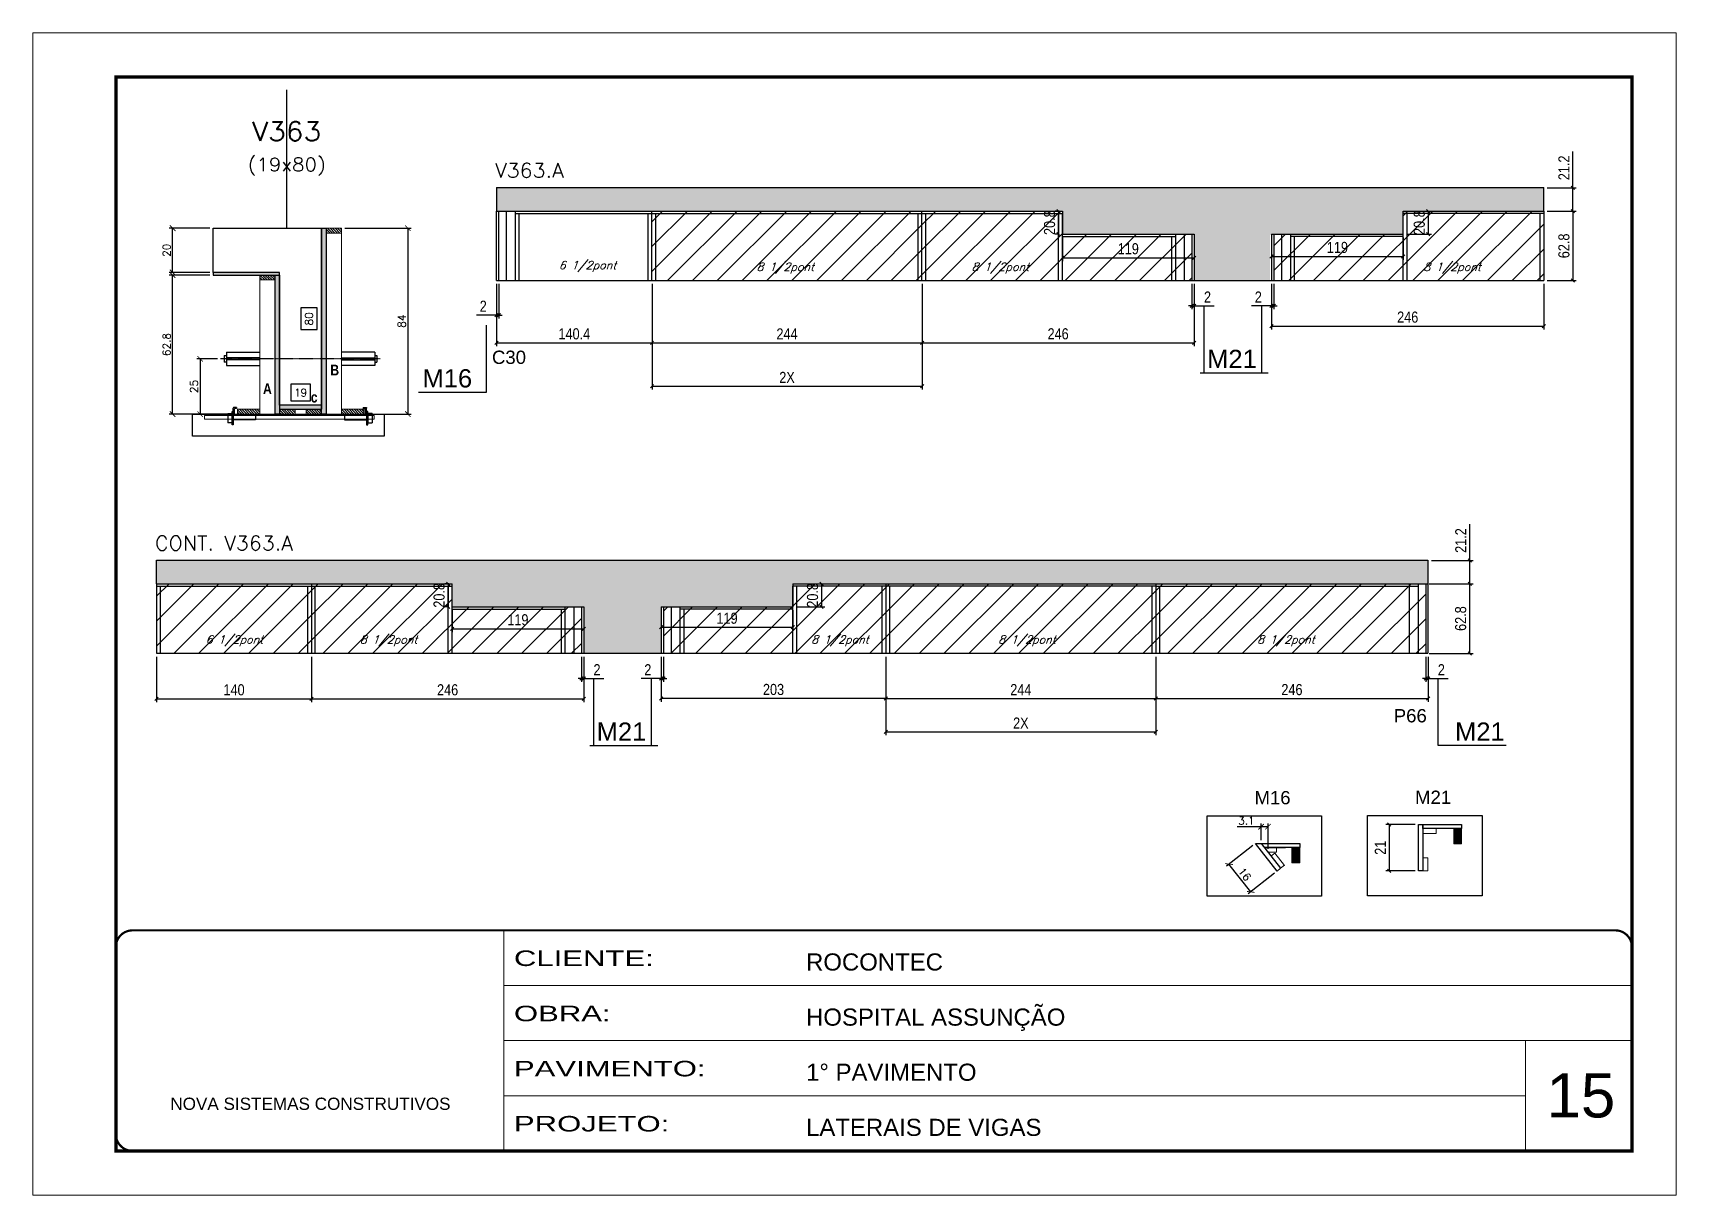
# Model space of a CAD drawing. Extents: x 137137 to 143418, y 10464 to 34486.
# Drawn here: x 140321 to 141806, y 29990 to 31040 of the extents above; entities that cross this region are included whole.
import ezdxf
from ezdxf.enums import TextEntityAlignment as Align

# ---------------------------------------------------------------- set-up
doc = ezdxf.new("R2010")
doc.units = 0
for name, pattern in [('CONTINUO', [0]), ('DASHED', [0.75, 0.5, -0.25]), ('HIDDEN', [0.375, 0.25, -0.125])]:
    doc.linetypes.add(name, pattern=pattern)
for name, color, linetype in [('5', 5, 'Continuous'), ('barrote', 251, 'Continuous'), ('COTA', 241, 'Continuous'), ('Cota Seção (2x)', 4, 'Continuous'), ('detalhes', 4, 'Continuous'), ('NOMENCLATURA', 7, 'Continuous'), ('Painéis', 200, 'Continuous'), ('presilha', 1, 'Continuous'), ('Reaproveitamento', 251, 'Continuous'), ('SARR_2.2x7', 40, 'Continuous'), ('SARR_3.5x7', 81, 'Continuous'), ('TENSOR', 3, 'Continuous'), ('texto', 7, 'Continuous'), ('Texto de Titulo', 7, 'Continuous'), ('Texto Qtd Sarr', 242, 'Continuous')]:
    doc.layers.add(name, color=color, linetype=linetype)
for name, color, linetype, lineweight in [('CARIMBO', 255, 'Continuous', 9), ('CONCRETO', 251, 'Continuous', 25), ('Folhas', 255, 'Continuous', 9), ('Hachura', 251, 'Continuous', 9), ('Madeira', 126, 'Continuous', 18), ('Sarr 2.2x7', 40, 'Continuous', 9), ('SARRAFO DE PRESSAO', 251, 'DASHED', 9), ('SCO-___-LAJ', 2, 'Continuous', 0), ('Texto Seção', 7, 'Continuous', 15)]:
    doc.layers.add(name, color=color, linetype=linetype, lineweight=lineweight)
doc.styles.add('ARIAL', font='arial.ttf')
doc.styles.add('COTA TECNICA', font='techl___.ttf', dxfattribs={"height": 10})
doc.styles.add('REGUA-120', font='ROMANS.shx', dxfattribs={"height": 15})
doc.styles.add('Romans', font='romans.shx')
doc.styles.get("Standard").update_dxf_attribs({"font": 'arial.ttf'})
doc.styles.add('TECNICA', font='techb___.ttf', dxfattribs={"height": 10})
doc.styles.add('Tecnologia', font='')
doc.styles.get('Tecnologia').set_extended_font_data('Forgotten Futurist')
doc.dimstyles.new('Cota Seção (2x)', dxfattribs={"dimtxt": 7, "dimasz": 5, "dimexe": 3, "dimexo": 3, "dimgap": 2, "dimtad": 3, "dimdec": 1, "dimlfac": 0.5, "dimzin": 12, "dimdsep": 46, "dimtxsty": 'Romans', "dimblk": 'ARCHTICK', "dimcen": 0, "dimclrd": 4, "dimclre": 4, "dimclrt": 1, "dimadec": 1, "dimazin": 3, "dimtfac": 1, "dimtdec": 1, "dimtmove": 0, "dimatfit": 3, "dimldrblk": 'OBLIQUE', "dimfxl": 1, "dimtolj": 1, "dimtzin": 12, "dimarcsym": 0})
doc.dimstyles.new('Cota Seção interna', dxfattribs={"dimtxt": 7, "dimasz": 6, "dimexe": 0.18, "dimexo": 2, "dimgap": -4, "dimtad": 3, "dimdec": 1, "dimlfac": 0.5, "dimzin": 12, "dimdsep": 46, "dimtxsty": 'Romans', "dimblk": 'ARCHTICK', "dimcen": 0.09, "dimse1": 1, "dimse2": 1, "dimsd1": 1, "dimsd2": 1, "dimclrd": 180, "dimclre": 5, "dimclrt": 1, "dimadec": 0, "dimazin": 3, "dimtfac": 1, "dimtdec": 1, "dimtofl": 0, "dimtmove": 0, "dimatfit": 3, "dimldrblk": 'ARCHTICK', "dimfxl": 1, "dimtolj": 1, "dimtzin": 0, "dimarcsym": 0})
doc.dimstyles.new('PAINEL', dxfattribs={"dimtxt": 10, "dimasz": 3, "dimexe": 3, "dimexo": 3, "dimgap": 3, "dimtad": 1, "dimdec": 1, "dimzin": 12, "dimdsep": 46, "dimtxsty": 'COTA TECNICA', "dimblk1": 'OBLIQUE', "dimblk2": 'OBLIQUE', "dimsah": 1, "dimcen": 0.9, "dimclrd": 4, "dimclre": 4, "dimclrt": 240, "dimadec": 1, "dimazin": 3, "dimtfac": 1, "dimtdec": 1, "dimtmove": 0, "dimatfit": 3, "dimfxl": 1, "dimtolj": 1, "dimtzin": 12, "dimarcsym": 0})
pattern_1 = [(45, (-1598.5, -2297.15), (-11.2253202, 11.2253202), [])]
pattern_2 = [(45, (-1598.5, -2277.7), (-11.2253202, 11.2253202), [])]

msp = doc.modelspace()

# ---------------------------------------------------------------- texts
at = {"layer": '5', "linetype": 'Continuous'}
for s, p in [('C30', (140735.69, 30740.98)), ('P66', (141550.63, 30417.15))]:
    msp.add_text(s, height=12, rotation=0.00004, dxfattribs=at).set_placement(p)
at = {"layer": '5', "color": 7, "linetype": 'Continuous'}
for s, p in [('M16', (141424.74, 30343.12)), ('M21', (141569.86, 30343.48))]:
    msp.add_text(s, height=12, rotation=359.99996, dxfattribs=at).set_placement(p)
at = {"layer": 'CARIMBO', "style": 'ARIAL'}
msp.add_text('15', height=40, dxfattribs=at).set_placement((141688.65, 30060.19))
at = {"layer": 'detalhes', "style": 'TECNICA'}
for s, p in [('B', (140589.6, 30730.66)), ('A', (140528.77, 30713.82)), ('c', (140571.95, 30706.13))]:
    msp.add_text(s, height=9.6, dxfattribs=at).set_placement(p)
at = {"layer": 'NOMENCLATURA', "linetype": 'Continuous'}
for p in [(141381.98, 30737.23), (140830.3, 30400.53)]:
    msp.add_text('M21', height=16.5, dxfattribs=at).set_placement(p)
for s, rotation, p in [('M16', 360, (140672.92, 30719.72)), ('M21', 0, (141606.01, 30400.53))]:
    msp.add_text(s, height=16.5, rotation=rotation, dxfattribs=at).set_placement(p)
at = {"layer": 'texto', "color": 2, "char_height": 7.2737, "attachment_point": 5, "style": 'Romans'}
for s, insert in [('{\\Q19;\\C256;6 1/2pont}', (140822.02, 30829.03)), ('{\\Q19;\\C256;8 1/2pont}', (141000.72, 30827.49)), ('{\\Q19;\\C256;8 1/2pont}', (141195.08, 30827.49)), ('{\\Q19;\\C256;8 1/2pont}', (141603.33, 30827.49)), ('{\\Q19;\\C256;6 1/2pont}', (140502.95, 30490.8)), ('{\\Q19;\\C256;8 1/2pont}', (140642.25, 30490.8)), ('{\\Q19;\\C256;8 1/2pont}', (141050.2, 30490.8)), ('{\\Q19;\\C256;8 1/2pont}', (141219.14, 30490.8)), ('{\\Q19;\\C256;8 1/2pont}', (141453.18, 30490.8))]:
    msp.add_mtext(s, dxfattribs=dict(at, insert=insert))
at = {"layer": 'Texto Seção', "style": 'REGUA-120', "width": 1.05}
for s, p in [('V363.A', (140738.47, 30909.26)), ('CONT. V363.A', (140431.17, 30572.56))]:
    msp.add_text(s, height=13, dxfattribs=at).set_placement(p)

# ---------------------------------------------------------------- blocks, each defined once
blk = doc.blocks.new('9999999999')
at = {"color": 30, "linetype": 'CONTINUO'}
for p, q in [((98564.6, 34230.2), (98564.6, 34429.4)), ((98564.6, 34379.6), (99584, 34379.6)), ((98564.6, 34329.8), (99488, 34329.8)), ((99584, 34329.8), (99488, 34329.8)), ((99488, 34329.8), (99488, 34230.2)), ((98564.6, 34280), (99488, 34280))]:
    blk.add_line(p, q, dxfattribs=at)
at = {"color": 30, "linetype": 'CONTINUO', "const_width": 2}
blk.add_lwpolyline([(99584, 34230.2), (99584, 34414.4, 0.414214), (99569, 34429.4), (98229, 34429.4, 0.414214), (98214, 34414.4), (98214, 34245.2, 0.414214), (98229, 34230.2), (99584, 34230.2)], format="xyb", dxfattribs=at)
at = {"layer": 'Folhas'}
blk.add_lwpolyline([(98139, 34190.2), (99624, 34190.2), (99624, 35240.2), (98139, 35240.2)], close=True, dxfattribs=at)
at = {"layer": 'Folhas', "color": 30, "const_width": 3}
blk.add_lwpolyline([(98214, 34230.2), (99584, 34230.2), (99584, 35200.2), (98214, 35200.2)], close=True, dxfattribs=at)
at = {"color": 7, "linetype": 'Continuous', "ltscale": 5, "style": 'ARIAL'}
for s, height, p in [('ROCONTEC', 15.48, (98837.7, 34393.1)), ('HOSPITAL ASSUNÇÃO', 15.483, (98837.7, 34343.3)), ('1° PAVIMENTO', 15.483, (98837.7, 34293.5)), ('NOVA SISTEMAS CONSTRUTIVOS', 11.059, (98263.2, 34267.2)), ('LATERAIS DE VIGAS', 15.483, (98837.7, 34243.7))]:
    blk.add_text(s, height=height, dxfattribs=at).set_placement(p)
at = {"layer": 'Folhas', "color": 7, "style": 'Tecnologia', "width": 1.5}
for s, p in [('CLIENTE:', (98573.7, 34397.2)), ('OBRA:', (98573.7, 34347.3)), ('PAVIMENTO:', (98573.7, 34297.5)), ('PROJETO:', (98573.7, 34247.7))]:
    blk.add_text(s, height=14, dxfattribs=at).set_placement(p)
blk = doc.blocks.new('_Oblique')
at = {"color": 0, "linetype": 'ByBlock', "lineweight": -2}
blk.add_line((-0.5, -0.5), (0.5, 0.5), dxfattribs=at)
blk = doc.blocks.new('*D61')
at = {"layer": 'COTA', "color": 4, "lineweight": -2, "ltscale": 25, "transparency": 16777216}
for p, q in [((141368.2, 30813.2), (141368.2, 30790.4)), ((141370.2, 30813.2), (141370.2, 30790.4)), ((141368.2, 30793.4), (141365.2, 30793.4)), ((141368.2, 30793.4), (141370.2, 30793.4)), ((141370.2, 30793.4), (141388.4, 30793.4))]:
    blk.add_line(p, q, dxfattribs=at)
at = {"layer": 'Defpoints', "color": 0, "ltscale": 25, "transparency": 16777216}
for p in [(141368.2, 30816.2), (141370.2, 30816.2), (141370.2, 30793.4)]:
    blk.add_point(p, dxfattribs=at)
at = {"layer": 'COTA', "color": 4, "lineweight": -2, "ltscale": 25, "transparency": 16777216, "xscale": 3, "yscale": 3, "zscale": 3}
blk.add_blockref('_Oblique', (141368.2, 30793.4), dxfattribs=at)
at = {"layer": 'COTA', "color": 4, "lineweight": -2, "ltscale": 25, "transparency": 16777216, "xscale": 3, "yscale": 3, "zscale": 3, "rotation": 180}
blk.add_blockref('_Oblique', (141370.2, 30793.4), dxfattribs=at)
at = {"layer": 'COTA', "color": 240, "ltscale": 25, "transparency": 16777216, "insert": (141382.3, 30801.4), "char_height": 10, "attachment_point": 5, "style": 'COTA TECNICA'}
blk.add_mtext('\\A1;2', dxfattribs=at)
blk = doc.blocks.new('*D62')
at = {"layer": 'COTA', "color": 4, "lineweight": -2, "ltscale": 25, "transparency": 16777216}
for p, q in [((141440.2, 30813.2), (141440.2, 30790.4)), ((141442.2, 30813.2), (141442.2, 30790.4)), ((141440.2, 30793.4), (141422.1, 30793.4)), ((141442.2, 30793.4), (141440.2, 30793.4)), ((141442.2, 30793.4), (141445.2, 30793.4))]:
    blk.add_line(p, q, dxfattribs=at)
at = {"layer": 'Defpoints', "color": 0, "ltscale": 25, "transparency": 16777216}
for p in [(141440.2, 30816.2), (141442.2, 30816.2), (141440.2, 30793.4)]:
    blk.add_point(p, dxfattribs=at)
at = {"layer": 'COTA', "color": 4, "lineweight": -2, "ltscale": 25, "transparency": 16777216, "xscale": 3, "yscale": 3, "zscale": 3}
blk.add_blockref('_Oblique', (141440.2, 30793.4), dxfattribs=at)
at = {"layer": 'COTA', "color": 4, "lineweight": -2, "ltscale": 25, "transparency": 16777216, "xscale": 3, "yscale": 3, "zscale": 3, "rotation": 180}
blk.add_blockref('_Oblique', (141442.2, 30793.4), dxfattribs=at)
at = {"layer": 'COTA', "color": 240, "ltscale": 25, "transparency": 16777216, "insert": (141428.2, 30801.4), "char_height": 10, "attachment_point": 5, "style": 'COTA TECNICA'}
blk.add_mtext('\\A1;2', dxfattribs=at)
blk = doc.blocks.new('*D63')
at = {"layer": 'COTA', "color": 4, "lineweight": -2, "ltscale": 25, "transparency": 16777216}
for p, q in [((140739.9, 30813.2), (140739.9, 30757)), ((140880.3, 30813.2), (140880.3, 30757)), ((140739.9, 30760), (140880.3, 30760))]:
    blk.add_line(p, q, dxfattribs=at)
at = {"layer": 'Defpoints', "color": 0, "ltscale": 25, "transparency": 16777216}
for p in [(140739.9, 30816.2), (140880.3, 30816.2), (140880.3, 30760)]:
    blk.add_point(p, dxfattribs=at)
at = {"layer": 'COTA', "color": 4, "lineweight": -2, "ltscale": 25, "transparency": 16777216, "xscale": 3, "yscale": 3, "zscale": 3, "rotation": 180}
blk.add_blockref('_Oblique', (140739.9, 30760), dxfattribs=at)
at = {"layer": 'COTA', "color": 4, "lineweight": -2, "ltscale": 25, "transparency": 16777216, "xscale": 3, "yscale": 3, "zscale": 3}
blk.add_blockref('_Oblique', (140880.3, 30760), dxfattribs=at)
at = {"layer": 'COTA', "color": 240, "ltscale": 25, "transparency": 16777216, "insert": (140810.1, 30768.1), "char_height": 10, "attachment_point": 5, "style": 'COTA TECNICA'}
blk.add_mtext('\\A1;140.4', dxfattribs=at)
blk = doc.blocks.new('*D64')
at = {"layer": 'COTA', "color": 4, "lineweight": -2, "ltscale": 25, "transparency": 16777216}
for p, q in [((140880.3, 30813.2), (140880.3, 30757)), ((141124.3, 30813.2), (141124.3, 30757)), ((140880.3, 30760), (141124.3, 30760))]:
    blk.add_line(p, q, dxfattribs=at)
at = {"layer": 'Defpoints', "color": 0, "ltscale": 25, "transparency": 16777216}
for p in [(140880.3, 30816.2), (141124.3, 30816.2), (141124.3, 30760)]:
    blk.add_point(p, dxfattribs=at)
at = {"layer": 'COTA', "color": 4, "lineweight": -2, "ltscale": 25, "transparency": 16777216, "xscale": 3, "yscale": 3, "zscale": 3, "rotation": 180}
blk.add_blockref('_Oblique', (140880.3, 30760), dxfattribs=at)
at = {"layer": 'COTA', "color": 4, "lineweight": -2, "ltscale": 25, "transparency": 16777216, "xscale": 3, "yscale": 3, "zscale": 3}
blk.add_blockref('_Oblique', (141124.3, 30760), dxfattribs=at)
at = {"layer": 'COTA', "color": 240, "ltscale": 25, "transparency": 16777216, "insert": (141002.3, 30768.1), "char_height": 10, "attachment_point": 5, "style": 'COTA TECNICA'}
blk.add_mtext('\\A1;244', dxfattribs=at)
blk = doc.blocks.new('*D65')
at = {"layer": 'COTA', "color": 4, "lineweight": -2, "ltscale": 25, "transparency": 16777216}
for p, q in [((141124.3, 30813.2), (141124.3, 30757)), ((141370.2, 30813.2), (141370.2, 30757)), ((141124.3, 30760), (141370.2, 30760))]:
    blk.add_line(p, q, dxfattribs=at)
at = {"layer": 'Defpoints', "color": 0, "ltscale": 25, "transparency": 16777216}
for p in [(141124.3, 30816.2), (141370.2, 30816.2), (141370.2, 30760)]:
    blk.add_point(p, dxfattribs=at)
at = {"layer": 'COTA', "color": 4, "lineweight": -2, "ltscale": 25, "transparency": 16777216, "xscale": 3, "yscale": 3, "zscale": 3, "rotation": 180}
blk.add_blockref('_Oblique', (141124.3, 30760), dxfattribs=at)
at = {"layer": 'COTA', "color": 4, "lineweight": -2, "ltscale": 25, "transparency": 16777216, "xscale": 3, "yscale": 3, "zscale": 3}
blk.add_blockref('_Oblique', (141370.2, 30760), dxfattribs=at)
at = {"layer": 'COTA', "color": 240, "ltscale": 25, "transparency": 16777216, "insert": (141247.3, 30768.1), "char_height": 10, "attachment_point": 5, "style": 'COTA TECNICA'}
blk.add_mtext('\\A1;246', dxfattribs=at)
blk = doc.blocks.new('*D69')
at = {"layer": 'COTA', "color": 4, "lineweight": -2, "ltscale": 25, "transparency": 16777216}
for p, q in [((141440.2, 30813.2), (141440.2, 30772.1)), ((141686.2, 30813.2), (141686.2, 30772.1)), ((141440.2, 30775.1), (141686.2, 30775.1))]:
    blk.add_line(p, q, dxfattribs=at)
at = {"layer": 'Defpoints', "color": 0, "ltscale": 25, "transparency": 16777216}
for p in [(141440.2, 30816.2), (141686.2, 30816.2), (141686.2, 30775.1)]:
    blk.add_point(p, dxfattribs=at)
at = {"layer": 'COTA', "color": 4, "lineweight": -2, "ltscale": 25, "transparency": 16777216, "xscale": 3, "yscale": 3, "zscale": 3, "rotation": 180}
blk.add_blockref('_Oblique', (141440.2, 30775.1), dxfattribs=at)
at = {"layer": 'COTA', "color": 4, "lineweight": -2, "ltscale": 25, "transparency": 16777216, "xscale": 3, "yscale": 3, "zscale": 3}
blk.add_blockref('_Oblique', (141686.2, 30775.1), dxfattribs=at)
at = {"layer": 'COTA', "color": 240, "ltscale": 25, "transparency": 16777216, "insert": (141563.2, 30783.2), "char_height": 10, "attachment_point": 5, "style": 'COTA TECNICA'}
blk.add_mtext('\\A1;246', dxfattribs=at)
blk = doc.blocks.new('*D66')
at = {"layer": 'COTA', "color": 4, "lineweight": -2, "ltscale": 25, "transparency": 16777216}
for p, q in [((141251.2, 30855.2), (141251.2, 30833.9)), ((141370.2, 30855.2), (141370.2, 30833.9)), ((141251.2, 30836.9), (141370.2, 30836.9))]:
    blk.add_line(p, q, dxfattribs=at)
at = {"layer": 'Defpoints', "color": 0, "ltscale": 25, "transparency": 16777216}
for p in [(141251.2, 30858.2), (141370.2, 30858.2), (141370.2, 30836.9)]:
    blk.add_point(p, dxfattribs=at)
at = {"layer": 'COTA', "color": 4, "lineweight": -2, "ltscale": 25, "transparency": 16777216, "xscale": 3, "yscale": 3, "zscale": 3, "rotation": 180}
blk.add_blockref('_Oblique', (141251.2, 30836.9), dxfattribs=at)
at = {"layer": 'COTA', "color": 4, "lineweight": -2, "ltscale": 25, "transparency": 16777216, "xscale": 3, "yscale": 3, "zscale": 3}
blk.add_blockref('_Oblique', (141370.2, 30836.9), dxfattribs=at)
at = {"layer": 'COTA', "color": 240, "ltscale": 25, "transparency": 16777216, "insert": (141310.7, 30845), "char_height": 10, "attachment_point": 5, "style": 'COTA TECNICA'}
blk.add_mtext('\\A1;119', dxfattribs=at)
blk = doc.blocks.new('*D67')
at = {"layer": 'COTA', "color": 4, "lineweight": -2, "ltscale": 25, "transparency": 16777216}
for p, q in [((141440.2, 30855.2), (141440.2, 30835.1)), ((141559.2, 30855.2), (141559.2, 30835.1)), ((141440.2, 30838.1), (141559.2, 30838.1))]:
    blk.add_line(p, q, dxfattribs=at)
at = {"layer": 'Defpoints', "color": 0, "ltscale": 25, "transparency": 16777216}
for p in [(141440.2, 30858.2), (141559.2, 30858.2), (141559.2, 30838.1)]:
    blk.add_point(p, dxfattribs=at)
at = {"layer": 'COTA', "color": 4, "lineweight": -2, "ltscale": 25, "transparency": 16777216, "xscale": 3, "yscale": 3, "zscale": 3, "rotation": 180}
blk.add_blockref('_Oblique', (141440.2, 30838.1), dxfattribs=at)
at = {"layer": 'COTA', "color": 4, "lineweight": -2, "ltscale": 25, "transparency": 16777216, "xscale": 3, "yscale": 3, "zscale": 3}
blk.add_blockref('_Oblique', (141559.2, 30838.1), dxfattribs=at)
at = {"layer": 'COTA', "color": 240, "ltscale": 25, "transparency": 16777216, "insert": (141499.7, 30846.2), "char_height": 10, "attachment_point": 5, "style": 'COTA TECNICA'}
blk.add_mtext('\\A1;119', dxfattribs=at)
blk = doc.blocks.new('*D68')
at = {"layer": 'COTA', "color": 4, "lineweight": -2, "ltscale": 25, "transparency": 16777216}
for p, q in [((141562.2, 30879), (141584.8, 30879)), ((141581.8, 30879), (141581.8, 30858.2)), ((141562.2, 30858.2), (141584.8, 30858.2))]:
    blk.add_line(p, q, dxfattribs=at)
at = {"layer": 'Defpoints', "color": 0, "ltscale": 25, "transparency": 16777216}
for p in [(141559.2, 30879), (141559.2, 30858.2), (141581.8, 30858.2)]:
    blk.add_point(p, dxfattribs=at)
at = {"layer": 'COTA', "color": 4, "lineweight": -2, "ltscale": 25, "transparency": 16777216, "xscale": 3, "yscale": 3, "zscale": 3}
for p, rotation in [((141581.8, 30879), 90), ((141581.8, 30858.2), 270)]:
    blk.add_blockref('_Oblique', p, dxfattribs=dict(at, rotation=rotation))
at = {"layer": 'COTA', "color": 240, "ltscale": 25, "transparency": 16777216, "insert": (141573.7, 30868.6), "char_height": 10, "attachment_point": 5, "rotation": 90, "style": 'COTA TECNICA'}
blk.add_mtext('\\A1;20.8', dxfattribs=at)
blk = doc.blocks.new('*D60')
at = {"layer": 'COTA', "color": 4, "lineweight": -2, "ltscale": 25, "transparency": 16777216}
for p, q in [((141248.2, 30879), (141244.7, 30879)), ((141247.7, 30879), (141247.7, 30858.2)), ((141248.2, 30858.2), (141244.7, 30858.2))]:
    blk.add_line(p, q, dxfattribs=at)
at = {"layer": 'Defpoints', "color": 0, "ltscale": 25, "transparency": 16777216}
for p in [(141251.2, 30879), (141247.7, 30858.2), (141251.2, 30858.2)]:
    blk.add_point(p, dxfattribs=at)
at = {"layer": 'COTA', "color": 4, "lineweight": -2, "ltscale": 25, "transparency": 16777216, "xscale": 3, "yscale": 3, "zscale": 3}
for p, rotation in [((141247.7, 30879), 90), ((141247.7, 30858.2), 270)]:
    blk.add_blockref('_Oblique', p, dxfattribs=dict(at, rotation=rotation))
at = {"layer": 'COTA', "color": 240, "ltscale": 25, "transparency": 16777216, "insert": (141239.6, 30868.6), "char_height": 10, "attachment_point": 5, "rotation": 90, "style": 'COTA TECNICA'}
blk.add_mtext('\\A1;20.8', dxfattribs=at)
blk = doc.blocks.new('*D70')
at = {"layer": 'COTA', "color": 4, "lineweight": -2, "ltscale": 25, "transparency": 16777216}
for p, q in [((140816.6, 30476.5), (140816.6, 30453.7)), ((140818.6, 30476.5), (140818.6, 30453.7)), ((140816.6, 30456.7), (140813.6, 30456.7)), ((140816.6, 30456.7), (140818.6, 30456.7)), ((140818.6, 30456.7), (140836.7, 30456.7))]:
    blk.add_line(p, q, dxfattribs=at)
at = {"layer": 'Defpoints', "color": 0, "ltscale": 25, "transparency": 16777216}
for p in [(140816.6, 30479.5), (140818.6, 30479.5), (140818.6, 30456.7)]:
    blk.add_point(p, dxfattribs=at)
at = {"layer": 'COTA', "color": 4, "lineweight": -2, "ltscale": 25, "transparency": 16777216, "xscale": 3, "yscale": 3, "zscale": 3}
blk.add_blockref('_Oblique', (140816.6, 30456.7), dxfattribs=at)
at = {"layer": 'COTA', "color": 4, "lineweight": -2, "ltscale": 25, "transparency": 16777216, "xscale": 3, "yscale": 3, "zscale": 3, "rotation": 180}
blk.add_blockref('_Oblique', (140818.6, 30456.7), dxfattribs=at)
at = {"layer": 'COTA', "color": 240, "ltscale": 25, "transparency": 16777216, "insert": (140830.6, 30464.7), "char_height": 10, "attachment_point": 5, "style": 'COTA TECNICA'}
blk.add_mtext('\\A1;2', dxfattribs=at)
blk = doc.blocks.new('*D71')
at = {"layer": 'COTA', "color": 4, "lineweight": -2, "ltscale": 25, "transparency": 16777216}
for p, q in [((140888.6, 30476.5), (140888.6, 30453.7)), ((140890.6, 30476.5), (140890.6, 30453.7)), ((140888.6, 30456.7), (140870.4, 30456.7)), ((140890.6, 30456.7), (140888.6, 30456.7)), ((140890.6, 30456.7), (140893.6, 30456.7))]:
    blk.add_line(p, q, dxfattribs=at)
at = {"layer": 'Defpoints', "color": 0, "ltscale": 25, "transparency": 16777216}
for p in [(140888.6, 30479.5), (140890.6, 30479.5), (140888.6, 30456.7)]:
    blk.add_point(p, dxfattribs=at)
at = {"layer": 'COTA', "color": 4, "lineweight": -2, "ltscale": 25, "transparency": 16777216, "xscale": 3, "yscale": 3, "zscale": 3}
blk.add_blockref('_Oblique', (140888.6, 30456.7), dxfattribs=at)
at = {"layer": 'COTA', "color": 4, "lineweight": -2, "ltscale": 25, "transparency": 16777216, "xscale": 3, "yscale": 3, "zscale": 3, "rotation": 180}
blk.add_blockref('_Oblique', (140890.6, 30456.7), dxfattribs=at)
at = {"layer": 'COTA', "color": 240, "ltscale": 25, "transparency": 16777216, "insert": (140876.5, 30464.7), "char_height": 10, "attachment_point": 5, "style": 'COTA TECNICA'}
blk.add_mtext('\\A1;2', dxfattribs=at)
blk = doc.blocks.new('*D75')
at = {"layer": 'COTA', "color": 4, "lineweight": -2, "ltscale": 25, "transparency": 16777216}
for p, q in [((141579.6, 30476.5), (141579.6, 30453.7)), ((141581.6, 30476.5), (141581.6, 30453.7)), ((141579.6, 30456.7), (141576.6, 30456.7)), ((141579.6, 30456.7), (141581.6, 30456.7)), ((141581.6, 30456.7), (141599.7, 30456.7))]:
    blk.add_line(p, q, dxfattribs=at)
at = {"layer": 'Defpoints', "color": 0, "ltscale": 25, "transparency": 16777216}
for p in [(141579.6, 30479.5), (141581.6, 30479.5), (141581.6, 30456.7)]:
    blk.add_point(p, dxfattribs=at)
at = {"layer": 'COTA', "color": 4, "lineweight": -2, "ltscale": 25, "transparency": 16777216, "xscale": 3, "yscale": 3, "zscale": 3}
blk.add_blockref('_Oblique', (141579.6, 30456.7), dxfattribs=at)
at = {"layer": 'COTA', "color": 4, "lineweight": -2, "ltscale": 25, "transparency": 16777216, "xscale": 3, "yscale": 3, "zscale": 3, "rotation": 180}
blk.add_blockref('_Oblique', (141581.6, 30456.7), dxfattribs=at)
at = {"layer": 'COTA', "color": 240, "ltscale": 25, "transparency": 16777216, "insert": (141593.6, 30464.7), "char_height": 10, "attachment_point": 5, "style": 'COTA TECNICA'}
blk.add_mtext('\\A1;2', dxfattribs=at)
blk = doc.blocks.new('*D72')
at = {"layer": 'COTA', "color": 4, "lineweight": -2, "ltscale": 25, "transparency": 16777216}
for p, q in [((140432.6, 30476.5), (140432.6, 30435.4)), ((140572.6, 30476.5), (140572.6, 30435.4)), ((140432.6, 30438.4), (140572.6, 30438.4))]:
    blk.add_line(p, q, dxfattribs=at)
at = {"layer": 'Defpoints', "color": 0, "ltscale": 25, "transparency": 16777216}
for p in [(140432.6, 30479.5), (140572.6, 30479.5), (140572.6, 30438.4)]:
    blk.add_point(p, dxfattribs=at)
at = {"layer": 'COTA', "color": 4, "lineweight": -2, "ltscale": 25, "transparency": 16777216, "xscale": 3, "yscale": 3, "zscale": 3, "rotation": 180}
blk.add_blockref('_Oblique', (140432.6, 30438.4), dxfattribs=at)
at = {"layer": 'COTA', "color": 4, "lineweight": -2, "ltscale": 25, "transparency": 16777216, "xscale": 3, "yscale": 3, "zscale": 3}
blk.add_blockref('_Oblique', (140572.6, 30438.4), dxfattribs=at)
at = {"layer": 'COTA', "color": 240, "ltscale": 25, "transparency": 16777216, "insert": (140502.6, 30446.5), "char_height": 10, "attachment_point": 5, "style": 'COTA TECNICA'}
blk.add_mtext('\\A1;140', dxfattribs=at)
blk = doc.blocks.new('*D76')
at = {"layer": 'COTA', "color": 4, "lineweight": -2, "ltscale": 25, "transparency": 16777216}
for p, q in [((140572.6, 30476.5), (140572.6, 30435.4)), ((140818.6, 30476.5), (140818.6, 30435.4)), ((140572.6, 30438.4), (140818.6, 30438.4))]:
    blk.add_line(p, q, dxfattribs=at)
at = {"layer": 'Defpoints', "color": 0, "ltscale": 25, "transparency": 16777216}
for p in [(140572.6, 30479.5), (140818.6, 30479.5), (140818.6, 30438.4)]:
    blk.add_point(p, dxfattribs=at)
at = {"layer": 'COTA', "color": 4, "lineweight": -2, "ltscale": 25, "transparency": 16777216, "xscale": 3, "yscale": 3, "zscale": 3, "rotation": 180}
blk.add_blockref('_Oblique', (140572.6, 30438.4), dxfattribs=at)
at = {"layer": 'COTA', "color": 4, "lineweight": -2, "ltscale": 25, "transparency": 16777216, "xscale": 3, "yscale": 3, "zscale": 3}
blk.add_blockref('_Oblique', (140818.6, 30438.4), dxfattribs=at)
at = {"layer": 'COTA', "color": 240, "ltscale": 25, "transparency": 16777216, "insert": (140695.6, 30446.5), "char_height": 10, "attachment_point": 5, "style": 'COTA TECNICA'}
blk.add_mtext('\\A1;246', dxfattribs=at)
blk = doc.blocks.new('*D77')
at = {"layer": 'COTA', "color": 4, "lineweight": -2, "ltscale": 25, "transparency": 16777216}
for p, q in [((141335.6, 30476.5), (141335.6, 30435.6)), ((141581.6, 30476.5), (141581.6, 30435.6)), ((141335.6, 30438.6), (141581.6, 30438.6))]:
    blk.add_line(p, q, dxfattribs=at)
at = {"layer": 'Defpoints', "color": 0, "ltscale": 25, "transparency": 16777216}
for p in [(141335.6, 30479.5), (141581.6, 30479.5), (141581.6, 30438.6)]:
    blk.add_point(p, dxfattribs=at)
at = {"layer": 'COTA', "color": 4, "lineweight": -2, "ltscale": 25, "transparency": 16777216, "xscale": 3, "yscale": 3, "zscale": 3, "rotation": 180}
blk.add_blockref('_Oblique', (141335.6, 30438.6), dxfattribs=at)
at = {"layer": 'COTA', "color": 4, "lineweight": -2, "ltscale": 25, "transparency": 16777216, "xscale": 3, "yscale": 3, "zscale": 3}
blk.add_blockref('_Oblique', (141581.6, 30438.6), dxfattribs=at)
at = {"layer": 'COTA', "color": 240, "ltscale": 25, "transparency": 16777216, "insert": (141458.6, 30446.7), "char_height": 10, "attachment_point": 5, "style": 'COTA TECNICA'}
blk.add_mtext('\\A1;246', dxfattribs=at)
blk = doc.blocks.new('*D73')
at = {"layer": 'COTA', "color": 4, "lineweight": -2, "ltscale": 25, "transparency": 16777216}
for p, q in [((141091.6, 30476.5), (141091.6, 30435.6)), ((141335.6, 30476.5), (141335.6, 30435.6)), ((141091.6, 30438.6), (141335.6, 30438.6))]:
    blk.add_line(p, q, dxfattribs=at)
at = {"layer": 'Defpoints', "color": 0, "ltscale": 25, "transparency": 16777216}
for p in [(141091.6, 30479.5), (141335.6, 30479.5), (141335.6, 30438.6)]:
    blk.add_point(p, dxfattribs=at)
at = {"layer": 'COTA', "color": 4, "lineweight": -2, "ltscale": 25, "transparency": 16777216, "xscale": 3, "yscale": 3, "zscale": 3, "rotation": 180}
blk.add_blockref('_Oblique', (141091.6, 30438.6), dxfattribs=at)
at = {"layer": 'COTA', "color": 4, "lineweight": -2, "ltscale": 25, "transparency": 16777216, "xscale": 3, "yscale": 3, "zscale": 3}
blk.add_blockref('_Oblique', (141335.6, 30438.6), dxfattribs=at)
at = {"layer": 'COTA', "color": 240, "ltscale": 25, "transparency": 16777216, "insert": (141213.6, 30446.7), "char_height": 10, "attachment_point": 5, "style": 'COTA TECNICA'}
blk.add_mtext('\\A1;244', dxfattribs=at)
blk = doc.blocks.new('*D78')
at = {"layer": 'COTA', "color": 4, "lineweight": -2, "ltscale": 25, "transparency": 16777216}
for p, q in [((141582.6, 30542.3), (141622.3, 30542.3)), ((141619.3, 30479.5), (141619.3, 30542.3)), ((141582.6, 30479.5), (141622.3, 30479.5))]:
    blk.add_line(p, q, dxfattribs=at)
at = {"layer": 'Defpoints', "color": 0, "ltscale": 25, "transparency": 16777216}
for p in [(141579.6, 30542.3), (141619.3, 30542.3), (141579.6, 30479.5)]:
    blk.add_point(p, dxfattribs=at)
at = {"layer": 'COTA', "color": 4, "lineweight": -2, "ltscale": 25, "transparency": 16777216, "xscale": 3, "yscale": 3, "zscale": 3}
for p, rotation in [((141619.3, 30542.3), 90), ((141619.3, 30479.5), 270)]:
    blk.add_blockref('_Oblique', p, dxfattribs=dict(at, rotation=rotation))
at = {"layer": 'COTA', "color": 240, "ltscale": 25, "transparency": 16777216, "insert": (141611.1, 30510.9), "char_height": 10, "attachment_point": 5, "rotation": 90, "style": 'COTA TECNICA'}
blk.add_mtext('\\A1;62.8', dxfattribs=at)
blk = doc.blocks.new('*D79')
at = {"layer": 'COTA', "color": 4, "lineweight": -2, "ltscale": 25, "transparency": 16777216}
for p, q in [((141619.3, 30563.5), (141619.3, 30596.3)), ((141584.6, 30563.5), (141622.3, 30563.5)), ((141619.3, 30542.3), (141619.3, 30563.5)), ((141584.6, 30542.3), (141622.3, 30542.3))]:
    blk.add_line(p, q, dxfattribs=at)
at = {"layer": 'Defpoints', "color": 0, "ltscale": 25, "transparency": 16777216}
for p in [(141581.6, 30563.5), (141619.3, 30563.5), (141581.6, 30542.3)]:
    blk.add_point(p, dxfattribs=at)
at = {"layer": 'COTA', "color": 4, "lineweight": -2, "ltscale": 25, "transparency": 16777216, "xscale": 3, "yscale": 3, "zscale": 3}
for p, rotation in [((141619.3, 30563.5), 90), ((141619.3, 30542.3), 270)]:
    blk.add_blockref('_Oblique', p, dxfattribs=dict(at, rotation=rotation))
at = {"layer": 'COTA', "color": 240, "ltscale": 25, "transparency": 16777216, "insert": (141611.2, 30581.4), "char_height": 10, "attachment_point": 5, "rotation": 90, "style": 'COTA TECNICA'}
blk.add_mtext('\\A1;21.2', dxfattribs=at)
blk = doc.blocks.new('*D80')
at = {"layer": 'COTA', "color": 4, "lineweight": -2, "ltscale": 25, "transparency": 16777216}
for p, q in [((140888.6, 30518.5), (140888.6, 30500.1)), ((141007.6, 30518.5), (141007.6, 30500.1)), ((140888.6, 30503.1), (141007.6, 30503.1))]:
    blk.add_line(p, q, dxfattribs=at)
at = {"layer": 'Defpoints', "color": 0, "ltscale": 25, "transparency": 16777216}
for p in [(140888.6, 30521.5), (141007.6, 30521.5), (141007.6, 30503.1)]:
    blk.add_point(p, dxfattribs=at)
at = {"layer": 'COTA', "color": 4, "lineweight": -2, "ltscale": 25, "transparency": 16777216, "xscale": 3, "yscale": 3, "zscale": 3, "rotation": 180}
blk.add_blockref('_Oblique', (140888.6, 30503.1), dxfattribs=at)
at = {"layer": 'COTA', "color": 4, "lineweight": -2, "ltscale": 25, "transparency": 16777216, "xscale": 3, "yscale": 3, "zscale": 3}
blk.add_blockref('_Oblique', (141007.6, 30503.1), dxfattribs=at)
at = {"layer": 'COTA', "color": 240, "ltscale": 25, "transparency": 16777216, "insert": (140948.1, 30511.2), "char_height": 10, "attachment_point": 5, "style": 'COTA TECNICA'}
blk.add_mtext('\\A1;119', dxfattribs=at)
blk = doc.blocks.new('*D81')
at = {"layer": 'COTA', "color": 4, "lineweight": -2, "ltscale": 25, "transparency": 16777216}
for p, q in [((141010.6, 30542.3), (141036.5, 30542.3)), ((141033.5, 30542.3), (141033.5, 30521.5)), ((141010.6, 30521.5), (141036.5, 30521.5))]:
    blk.add_line(p, q, dxfattribs=at)
at = {"layer": 'Defpoints', "color": 0, "ltscale": 25, "transparency": 16777216}
for p in [(141007.6, 30542.3), (141007.6, 30521.5), (141033.5, 30521.5)]:
    blk.add_point(p, dxfattribs=at)
at = {"layer": 'COTA', "color": 4, "lineweight": -2, "ltscale": 25, "transparency": 16777216, "xscale": 3, "yscale": 3, "zscale": 3}
for p, rotation in [((141033.5, 30542.3), 90), ((141033.5, 30521.5), 270)]:
    blk.add_blockref('_Oblique', p, dxfattribs=dict(at, rotation=rotation))
at = {"layer": 'COTA', "color": 240, "ltscale": 25, "transparency": 16777216, "insert": (141025.4, 30531.9), "char_height": 10, "attachment_point": 5, "rotation": 90, "style": 'COTA TECNICA'}
blk.add_mtext('\\A1;20.8', dxfattribs=at)
blk = doc.blocks.new('*D82')
at = {"layer": 'COTA', "color": 4, "lineweight": -2, "ltscale": 25, "transparency": 16777216}
for p, q in [((140696.6, 30542.3), (140693.1, 30542.3)), ((140696.1, 30542.3), (140696.1, 30521.5)), ((140696.6, 30521.5), (140693.1, 30521.5))]:
    blk.add_line(p, q, dxfattribs=at)
at = {"layer": 'Defpoints', "color": 0, "ltscale": 25, "transparency": 16777216}
for p in [(140699.6, 30542.3), (140696.1, 30521.5), (140699.6, 30521.5)]:
    blk.add_point(p, dxfattribs=at)
at = {"layer": 'COTA', "color": 4, "lineweight": -2, "ltscale": 25, "transparency": 16777216, "xscale": 3, "yscale": 3, "zscale": 3}
for p, rotation in [((140696.1, 30542.3), 90), ((140696.1, 30521.5), 270)]:
    blk.add_blockref('_Oblique', p, dxfattribs=dict(at, rotation=rotation))
at = {"layer": 'COTA', "color": 240, "ltscale": 25, "transparency": 16777216, "insert": (140687.9, 30531.9), "char_height": 10, "attachment_point": 5, "rotation": 90, "style": 'COTA TECNICA'}
blk.add_mtext('\\A1;20.8', dxfattribs=at)
blk = doc.blocks.new('*D83')
at = {"layer": 'COTA', "color": 4, "lineweight": -2, "ltscale": 25, "transparency": 16777216}
for p, q in [((140699.6, 30518.5), (140699.6, 30498.7)), ((140818.6, 30518.5), (140818.6, 30498.7)), ((140699.6, 30501.7), (140818.6, 30501.7))]:
    blk.add_line(p, q, dxfattribs=at)
at = {"layer": 'Defpoints', "color": 0, "ltscale": 25, "transparency": 16777216}
for p in [(140699.6, 30521.5), (140818.6, 30521.5), (140818.6, 30501.7)]:
    blk.add_point(p, dxfattribs=at)
at = {"layer": 'COTA', "color": 4, "lineweight": -2, "ltscale": 25, "transparency": 16777216, "xscale": 3, "yscale": 3, "zscale": 3, "rotation": 180}
blk.add_blockref('_Oblique', (140699.6, 30501.7), dxfattribs=at)
at = {"layer": 'COTA', "color": 4, "lineweight": -2, "ltscale": 25, "transparency": 16777216, "xscale": 3, "yscale": 3, "zscale": 3}
blk.add_blockref('_Oblique', (140818.6, 30501.7), dxfattribs=at)
at = {"layer": 'COTA', "color": 240, "ltscale": 25, "transparency": 16777216, "insert": (140759.1, 30509.8), "char_height": 10, "attachment_point": 5, "style": 'COTA TECNICA'}
blk.add_mtext('\\A1;119', dxfattribs=at)
blk = doc.blocks.new('*D74')
at = {"layer": 'COTA', "color": 4, "lineweight": -2, "ltscale": 25, "transparency": 16777216}
for p, q in [((140888.6, 30476.5), (140888.6, 30435.6)), ((141091.6, 30476.5), (141091.6, 30435.6)), ((141091.6, 30438.6), (140888.6, 30438.6))]:
    blk.add_line(p, q, dxfattribs=at)
at = {"layer": 'Defpoints', "color": 0, "ltscale": 25, "transparency": 16777216}
for p in [(140888.6, 30479.5), (141091.6, 30479.5), (140888.6, 30438.6)]:
    blk.add_point(p, dxfattribs=at)
at = {"layer": 'COTA', "color": 4, "lineweight": -2, "ltscale": 25, "transparency": 16777216, "xscale": 3, "yscale": 3, "zscale": 3, "rotation": 180}
blk.add_blockref('_Oblique', (140888.6, 30438.6), dxfattribs=at)
at = {"layer": 'COTA', "color": 4, "lineweight": -2, "ltscale": 25, "transparency": 16777216, "xscale": 3, "yscale": 3, "zscale": 3}
blk.add_blockref('_Oblique', (141091.6, 30438.6), dxfattribs=at)
at = {"layer": 'COTA', "color": 240, "ltscale": 25, "transparency": 16777216, "insert": (140990.1, 30446.8), "char_height": 10, "attachment_point": 5, "style": 'COTA TECNICA'}
blk.add_mtext('\\A1;203', dxfattribs=at)
blk = doc.blocks.new('*D84')
at = {"layer": 'COTA', "color": 4, "lineweight": -2, "ltscale": 25, "transparency": 16777216}
for p, q in [((141091.6, 30476.5), (141091.6, 30405.5)), ((141335.6, 30476.5), (141335.6, 30405.5)), ((141091.6, 30408.5), (141335.6, 30408.5))]:
    blk.add_line(p, q, dxfattribs=at)
at = {"layer": 'Defpoints', "color": 0, "ltscale": 25, "transparency": 16777216}
for p in [(141091.6, 30479.5), (141335.6, 30479.5), (141335.6, 30408.5)]:
    blk.add_point(p, dxfattribs=at)
at = {"layer": 'COTA', "color": 4, "lineweight": -2, "ltscale": 25, "transparency": 16777216, "xscale": 3, "yscale": 3, "zscale": 3, "rotation": 180}
blk.add_blockref('_Oblique', (141091.6, 30408.5), dxfattribs=at)
at = {"layer": 'COTA', "color": 4, "lineweight": -2, "ltscale": 25, "transparency": 16777216, "xscale": 3, "yscale": 3, "zscale": 3}
blk.add_blockref('_Oblique', (141335.6, 30408.5), dxfattribs=at)
at = {"layer": 'COTA', "color": 240, "ltscale": 25, "transparency": 16777216, "insert": (141213.6, 30416.5), "char_height": 10, "attachment_point": 5, "style": 'COTA TECNICA'}
blk.add_mtext('\\A1;2X', dxfattribs=at)
blk = doc.blocks.new('*D85')
at = {"layer": 'COTA', "color": 4, "lineweight": -2, "ltscale": 25, "transparency": 16777216}
for p, q in [((140880.3, 30813.2), (140880.3, 30717.8)), ((141124.3, 30813.2), (141124.3, 30717.8)), ((140880.3, 30720.8), (141124.3, 30720.8))]:
    blk.add_line(p, q, dxfattribs=at)
at = {"layer": 'Defpoints', "color": 0, "ltscale": 25, "transparency": 16777216}
for p in [(140880.3, 30816.2), (141124.3, 30816.2), (141124.3, 30720.8)]:
    blk.add_point(p, dxfattribs=at)
at = {"layer": 'COTA', "color": 4, "lineweight": -2, "ltscale": 25, "transparency": 16777216, "xscale": 3, "yscale": 3, "zscale": 3, "rotation": 180}
blk.add_blockref('_Oblique', (140880.3, 30720.8), dxfattribs=at)
at = {"layer": 'COTA', "color": 4, "lineweight": -2, "ltscale": 25, "transparency": 16777216, "xscale": 3, "yscale": 3, "zscale": 3}
blk.add_blockref('_Oblique', (141124.3, 30720.8), dxfattribs=at)
at = {"layer": 'COTA', "color": 240, "ltscale": 25, "transparency": 16777216, "insert": (141002.3, 30728.8), "char_height": 10, "attachment_point": 5, "style": 'COTA TECNICA'}
blk.add_mtext('\\A1;2X', dxfattribs=at)
blk = doc.blocks.new('titulo1')
at = {"layer": 'Defpoints', "color": 252, "linetype": 'HIDDEN', "ltscale": 2}
blk.add_line((0, 0), (0, 125), dxfattribs=at)
at = {"layer": 'Defpoints', "style": 'Romans', "oblique": 15}
blk.add_attdef('FOLHA', text='', height=10, dxfattribs=at).set_placement((0, 15.6), align=Align.MIDDLE_CENTER)
at = {"layer": 'Texto Qtd Sarr', "color": 3, "style": 'Romans', "oblique": 15}
for tag, height, p in [('TITULO', 17, (0, 71.4)), ('SEÇÃO', 12, (0, 41.5))]:
    blk.add_attdef(tag, text='', height=height, dxfattribs=at).set_placement(p, align=Align.MIDDLE_CENTER)
blk = doc.blocks.new('_ArchTick')
at = {"color": 0, "linetype": 'ByBlock', "const_width": 0.15}
blk.add_lwpolyline([(-0.5, -0.5), (0.5, 0.5)], dxfattribs=at)
blk = doc.blocks.new('*D86')
at = {"layer": 'COTA', "color": 4, "lineweight": -2, "transparency": 16777216}
for p, q in [((140480.8, 30821.2), (140444.1, 30821.2)), ((140447.1, 30695.6), (140447.1, 30821.2)), ((140498.4, 30695.6), (140444.1, 30695.6))]:
    blk.add_line(p, q, dxfattribs=at)
at = {"layer": 'Defpoints', "color": 0, "transparency": 16777216}
for p in [(140447.1, 30821.2), (140483.8, 30821.2), (140501.4, 30695.6)]:
    blk.add_point(p, dxfattribs=at)
at = {"layer": 'COTA', "color": 4, "lineweight": -2, "transparency": 16777216, "xscale": 5, "yscale": 5, "zscale": 5}
for p, rotation in [((140447.1, 30821.2), 90), ((140447.1, 30695.6), 270)]:
    blk.add_blockref('_ArchTick', p, dxfattribs=dict(at, rotation=rotation))
at = {"layer": 'COTA', "color": 1, "transparency": 16777216, "insert": (140441.6, 30758.4), "char_height": 7, "attachment_point": 5, "rotation": 90, "style": 'Romans'}
blk.add_mtext('\\A1;62.8', dxfattribs=at)
blk = doc.blocks.new('*D87')
at = {"layer": 'COTA', "color": 4, "lineweight": -2, "transparency": 16777216}
for p, q in [((140480.8, 30863.6), (140444.1, 30863.6)), ((140447.1, 30823.6), (140447.1, 30863.6)), ((140480.8, 30823.6), (140444.1, 30823.6))]:
    blk.add_line(p, q, dxfattribs=at)
at = {"layer": 'Defpoints', "color": 0, "transparency": 16777216}
for p in [(140447.1, 30863.6), (140483.8, 30863.6), (140483.8, 30823.6)]:
    blk.add_point(p, dxfattribs=at)
at = {"layer": 'COTA', "color": 4, "lineweight": -2, "transparency": 16777216, "xscale": 5, "yscale": 5, "zscale": 5}
for p, rotation in [((140447.1, 30863.6), 90), ((140447.1, 30823.6), 270)]:
    blk.add_blockref('_ArchTick', p, dxfattribs=dict(at, rotation=rotation))
at = {"layer": 'COTA', "color": 1, "transparency": 16777216, "insert": (140441.6, 30843.6), "char_height": 7, "attachment_point": 5, "rotation": 90, "style": 'Romans'}
blk.add_mtext('\\A1;20', dxfattribs=at)
blk = doc.blocks.new('*D88')
at = {"layer": 'Cota Seção (2x)', "color": 180, "lineweight": -2, "transparency": 16777216}
for p, q in [((140577.8, 30791.5), (140562.8, 30791.5)), ((140562.8, 30791.5), (140562.8, 30772.2)), ((140577.8, 30772.2), (140577.8, 30791.5)), ((140562.8, 30772.2), (140577.8, 30772.2))]:
    blk.add_line(p, q, dxfattribs=at)
at = {"layer": 'Defpoints', "color": 0, "transparency": 16777216}
for p in [(140543.8, 30863.6), (140581.8, 30863.6), (140543.8, 30703.6)]:
    blk.add_point(p, dxfattribs=at)
at = {"layer": 'Cota Seção (2x)', "color": 1, "transparency": 16777216, "insert": (140570.3, 30781.8), "char_height": 7, "attachment_point": 5, "rotation": 90, "style": 'Romans'}
blk.add_mtext('\\A1;80', dxfattribs=at)
blk = doc.blocks.new('PRESILHA METÁLICA 1')
at = {"layer": 'presilha'}
for p, q in [((0, 13), (6, 13)), ((0, 13), (0, 0)), ((6, 0), (0, 0)), ((6, 15.5), (7.5, 15.5)), ((6, -2.5), (6, 15.5)), ((6, 13), (6, 0)), ((7.5, 10.6), (7.5, 19.9)), ((7.5, 15.5), (7.5, -2.5)), ((37.5, 4.1), (7.5, 4.1)), ((12, 21), (8.6, 21)), ((9, 11.6), (9, 18.9)), ((12, 19.5), (9.6, 19.5)), ((37.5, 11), (9.6, 11)), ((12, 21), (12, 19.5)), ((37.5, 11), (37.5, 4.1)), ((7.5, -2.5), (6, -2.5))]:
    blk.add_line(p, q, dxfattribs=at)
for centre, radius, start, end in [((8.6, 19.9), 1.14, 90, 180), ((9.6, 18.9), 0.57, 90, 180), ((9.6, 11.6), 0.57, 180, 270)]:
    blk.add_arc(centre, radius, start, end, dxfattribs=at)
blk = doc.blocks.new('*D89')
at = {"layer": 'Cota Seção (2x)', "color": 180, "lineweight": -2, "transparency": 16777216}
for p, q in [((140571.8, 30722.6), (140553.8, 30722.6)), ((140553.8, 30722.6), (140553.8, 30707.6)), ((140571.8, 30707.6), (140571.8, 30722.6)), ((140553.8, 30707.6), (140571.8, 30707.6))]:
    blk.add_line(p, q, dxfattribs=at)
at = {"layer": 'Defpoints', "color": 0, "transparency": 16777216}
for p in [(140543.8, 30703.6), (140543.8, 30695.6), (140581.8, 30695.6)]:
    blk.add_point(p, dxfattribs=at)
at = {"layer": 'Cota Seção (2x)', "color": 1, "transparency": 16777216, "insert": (140562.8, 30715.1), "char_height": 7, "attachment_point": 5, "style": 'Romans'}
blk.add_mtext('\\A1;19', dxfattribs=at)
blk = doc.blocks.new('*D90')
at = {"layer": 'COTA', "color": 4, "lineweight": -2, "transparency": 16777216}
for p, q in [((140602.8, 30863.6), (140662.7, 30863.6)), ((140659.7, 30863.6), (140659.7, 30695.6)), ((140602.8, 30695.6), (140662.7, 30695.6))]:
    blk.add_line(p, q, dxfattribs=at)
at = {"layer": 'Defpoints', "color": 0, "transparency": 16777216}
for p in [(140599.8, 30863.6), (140599.8, 30695.6), (140659.7, 30695.6)]:
    blk.add_point(p, dxfattribs=at)
at = {"layer": 'COTA', "color": 4, "lineweight": -2, "transparency": 16777216, "xscale": 5, "yscale": 5, "zscale": 5}
for p, rotation in [((140659.7, 30863.6), 90), ((140659.7, 30695.6), 270)]:
    blk.add_blockref('_ArchTick', p, dxfattribs=dict(at, rotation=rotation))
at = {"layer": 'COTA', "color": 1, "transparency": 16777216, "insert": (140654.2, 30779.6), "char_height": 7, "attachment_point": 5, "rotation": 90, "style": 'Romans'}
blk.add_mtext('\\A1;84', dxfattribs=at)
blk = doc.blocks.new('*D91')
at = {"layer": 'COTA', "color": 4, "lineweight": -2, "transparency": 16777216}
for p, q in [((140487.5, 30745.6), (140468.9, 30745.6)), ((140471.9, 30745.6), (140471.9, 30695.6)), ((140487.5, 30695.6), (140468.9, 30695.6))]:
    blk.add_line(p, q, dxfattribs=at)
at = {"layer": 'Defpoints', "color": 0, "transparency": 16777216}
for p in [(140490.5, 30745.6), (140471.9, 30695.6), (140490.5, 30695.6)]:
    blk.add_point(p, dxfattribs=at)
at = {"layer": 'COTA', "color": 4, "lineweight": -2, "transparency": 16777216, "xscale": 5, "yscale": 5, "zscale": 5}
for p, rotation in [((140471.9, 30745.6), 90), ((140471.9, 30695.6), 270)]:
    blk.add_blockref('_ArchTick', p, dxfattribs=dict(at, rotation=rotation))
at = {"layer": 'COTA', "color": 1, "transparency": 16777216, "insert": (140466.4, 30720.6), "char_height": 7, "attachment_point": 5, "rotation": 90, "style": 'Romans'}
blk.add_mtext('\\A1;25', dxfattribs=at)
blk = doc.blocks.new('*D92')
at = {"layer": 'COTA', "color": 4, "lineweight": -2, "transparency": 16777216}
for p, q in [((141423.2, 30305.9), (141399.4, 30287.2)), ((141421.4, 30264), (141401.7, 30289.1)), ((141442.9, 30280.8), (141419.1, 30262.1))]:
    blk.add_line(p, q, dxfattribs=at)
at = {"layer": 'Defpoints', "color": 0, "transparency": 16777216}
for p in [(141425.6, 30307.8), (141401.7, 30289.1), (141445.3, 30282.7)]:
    blk.add_point(p, dxfattribs=at)
at = {"layer": 'COTA', "color": 4, "lineweight": -2, "transparency": 16777216, "xscale": 5, "yscale": 5, "zscale": 5}
for p, rotation in [((141401.7, 30289.1), 128.1149802040215), ((141421.4, 30264), 308.1149802040215)]:
    blk.add_blockref('_ArchTick', p, dxfattribs=dict(at, rotation=rotation))
at = {"layer": 'COTA', "color": 1, "transparency": 16777216, "insert": (141415.9, 30279.9), "char_height": 7, "attachment_point": 5, "rotation": 308.115, "style": 'Romans'}
blk.add_mtext('\\A1;16', dxfattribs=at)
blk = doc.blocks.new('*D93')
at = {"layer": 'COTA', "color": 4, "lineweight": -2, "transparency": 16777216}
for p, q in [((141430.7, 30310.8), (141430.7, 30325.9)), ((141437, 30302.8), (141437, 30325.9)), ((141430.7, 30322.9), (141409, 30322.9)), ((141437, 30322.9), (141430.7, 30322.9))]:
    blk.add_line(p, q, dxfattribs=at)
at = {"layer": 'Defpoints', "color": 0, "transparency": 16777216}
for p in [(141430.7, 30322.9), (141430.7, 30307.8), (141437, 30299.8)]:
    blk.add_point(p, dxfattribs=at)
at = {"layer": 'COTA', "color": 4, "lineweight": -2, "transparency": 16777216, "xscale": 5, "yscale": 5, "zscale": 5, "rotation": 180}
blk.add_blockref('_ArchTick', (141430.7, 30322.9), dxfattribs=at)
at = {"layer": 'COTA', "color": 4, "lineweight": -2, "transparency": 16777216, "xscale": 5, "yscale": 5, "zscale": 5}
blk.add_blockref('_ArchTick', (141437, 30322.9), dxfattribs=at)
at = {"layer": 'COTA', "color": 1, "transparency": 16777216, "insert": (141417.4, 30328.4), "char_height": 7, "attachment_point": 5, "style": 'Romans'}
blk.add_mtext('\\A1;3.1', dxfattribs=at)
blk = doc.blocks.new('*D94')
at = {"layer": 'Defpoints', "color": 0, "linetype": 'ByBlock', "transparency": 16777216}
for p in [(141573, 30324.9), (141546.5, 30282.9), (141573, 30282.9)]:
    blk.add_point(p, dxfattribs=at)
at = {"layer": 'Sarr 2.2x7', "color": 4, "linetype": 'ByBlock', "lineweight": -2, "transparency": 16777216}
for p, q in [((141570, 30324.9), (141543.5, 30324.9)), ((141546.5, 30324.9), (141546.5, 30282.9)), ((141570, 30282.9), (141543.5, 30282.9))]:
    blk.add_line(p, q, dxfattribs=at)
at = {"layer": 'Sarr 2.2x7', "color": 4, "linetype": 'ByBlock', "lineweight": -2, "transparency": 16777216, "xscale": 3, "yscale": 3, "zscale": 3}
for p, rotation in [((141546.5, 30324.9), 90), ((141546.5, 30282.9), 270)]:
    blk.add_blockref('_Oblique', p, dxfattribs=dict(at, rotation=rotation))
at = {"layer": 'Sarr 2.2x7', "color": 240, "linetype": 'ByBlock', "transparency": 16777216, "insert": (141538.5, 30303.9), "char_height": 10, "attachment_point": 5, "rotation": 90, "style": 'COTA TECNICA'}
blk.add_mtext('\\A1;21', dxfattribs=at)
blk = doc.blocks.new('*D95')
at = {"layer": 'COTA', "color": 4, "lineweight": -2, "ltscale": 25, "transparency": 16777216}
for p, q in [((140739.9, 30813.2), (140739.9, 30782.1)), ((140741.9, 30813.2), (140741.9, 30782.1)), ((140739.9, 30785.1), (140721.8, 30785.1)), ((140741.9, 30785.1), (140739.9, 30785.1)), ((140741.9, 30785.1), (140744.9, 30785.1))]:
    blk.add_line(p, q, dxfattribs=at)
at = {"layer": 'Defpoints', "color": 0, "ltscale": 25, "transparency": 16777216}
for p in [(140739.9, 30816.2), (140741.9, 30816.2), (140739.9, 30785.1)]:
    blk.add_point(p, dxfattribs=at)
at = {"layer": 'COTA', "color": 4, "lineweight": -2, "ltscale": 25, "transparency": 16777216, "xscale": 3, "yscale": 3, "zscale": 3}
blk.add_blockref('_Oblique', (140739.9, 30785.1), dxfattribs=at)
at = {"layer": 'COTA', "color": 4, "lineweight": -2, "ltscale": 25, "transparency": 16777216, "xscale": 3, "yscale": 3, "zscale": 3, "rotation": 180}
blk.add_blockref('_Oblique', (140741.9, 30785.1), dxfattribs=at)
at = {"layer": 'COTA', "color": 240, "ltscale": 25, "transparency": 16777216, "insert": (140727.8, 30793.1), "char_height": 10, "attachment_point": 5, "style": 'COTA TECNICA'}
blk.add_mtext('\\A1;2', dxfattribs=at)
blk = doc.blocks.new('*D144')
at = {"layer": 'COTA', "color": 4, "lineweight": -2, "ltscale": 25, "transparency": 16777216}
for p, q in [((141689.2, 30879), (141715.5, 30879)), ((141712.5, 30879), (141712.5, 30816.2)), ((141689.2, 30816.2), (141715.5, 30816.2))]:
    blk.add_line(p, q, dxfattribs=at)
at = {"layer": 'Defpoints', "color": 0, "ltscale": 25, "transparency": 16777216}
for p in [(141686.2, 30879), (141686.2, 30816.2), (141712.5, 30816.2)]:
    blk.add_point(p, dxfattribs=at)
at = {"layer": 'COTA', "color": 4, "lineweight": -2, "ltscale": 25, "transparency": 16777216, "xscale": 3, "yscale": 3, "zscale": 3}
for p, rotation in [((141712.5, 30879), 90), ((141712.5, 30816.2), 270)]:
    blk.add_blockref('_Oblique', p, dxfattribs=dict(at, rotation=rotation))
at = {"layer": 'COTA', "color": 240, "ltscale": 25, "transparency": 16777216, "insert": (141704.4, 30847.6), "char_height": 10, "attachment_point": 5, "rotation": 90, "style": 'COTA TECNICA'}
blk.add_mtext('\\A1;62.8', dxfattribs=at)
blk = doc.blocks.new('*D145')
at = {"layer": 'COTA', "color": 4, "lineweight": -2, "ltscale": 25, "transparency": 16777216}
for p, q in [((141712.5, 30900.2), (141712.5, 30933)), ((141689.2, 30900.2), (141715.5, 30900.2)), ((141712.5, 30879), (141712.5, 30900.2)), ((141689.2, 30879), (141715.5, 30879))]:
    blk.add_line(p, q, dxfattribs=at)
at = {"layer": 'Defpoints', "color": 0, "ltscale": 25, "transparency": 16777216}
for p in [(141686.2, 30900.2), (141712.5, 30900.2), (141686.2, 30879)]:
    blk.add_point(p, dxfattribs=at)
at = {"layer": 'COTA', "color": 4, "lineweight": -2, "ltscale": 25, "transparency": 16777216, "xscale": 3, "yscale": 3, "zscale": 3}
for p, rotation in [((141712.5, 30900.2), 90), ((141712.5, 30879), 270)]:
    blk.add_blockref('_Oblique', p, dxfattribs=dict(at, rotation=rotation))
at = {"layer": 'COTA', "color": 240, "ltscale": 25, "transparency": 16777216, "insert": (141704.4, 30918.1), "char_height": 10, "attachment_point": 5, "rotation": 90, "style": 'COTA TECNICA'}
blk.add_mtext('\\A1;21.2', dxfattribs=at)

# ---------------------------------------------------------------- dimensions: what is measured, and where the dimension line sits
at = {"layer": 'COTA', "ltscale": 25}
for base, p1, p2, picture, middle in [((141712.51, 30900.24), (141686.24, 30879.04), (141686.24, 30900.24), '*D145', (141704.45, 30918.1)), ((141712.51, 30816.24), (141686.24, 30879.04), (141686.24, 30816.24), '*D144', (141704.38, 30847.64)), ((141619.27, 30563.54), (141581.55, 30542.34), (141581.55, 30563.54), '*D79', (141611.21, 30581.41)), ((141619.27, 30542.34), (141579.55, 30479.54), (141579.55, 30542.34), '*D78', (141611.15, 30510.94))]:
    dim = msp.add_linear_dim(base=base, p1=p1, p2=p2, angle=90, dimstyle='PAINEL', dxfattribs=at)
    dim.commit()
    dim.dimension.update_dxf_attribs({"geometry": picture, "text_midpoint": middle})
for base, p1, p2, picture, middle in [((141247.74, 30858.24), (141251.24, 30879.04), (141251.24, 30858.24), '*D60', (141247.74, 30868.64)), ((141581.79, 30858.24), (141559.24, 30879.04), (141559.24, 30858.24), '*D68', (141581.79, 30868.64)), ((140696.06, 30521.54), (140699.56, 30542.34), (140699.56, 30521.54), '*D82', (140696.06, 30531.94)), ((141033.53, 30521.54), (141007.56, 30542.34), (141007.56, 30521.54), '*D81', (141033.53, 30531.94))]:
    dim = msp.add_linear_dim(base=base, p1=p1, p2=p2, angle=90, dimstyle='PAINEL', dxfattribs=at)
    dim.commit()
    dim.dimension.update_dxf_attribs({"geometry": picture, "text_midpoint": middle, "dimtype": 160})
at = {"layer": 'COTA'}
for base, p1, p2, picture, middle in [((140447.05, 30863.63), (140483.77, 30823.63), (140483.77, 30863.63), '*D87', (140441.55, 30843.63)), ((140659.74, 30695.63), (140599.77, 30863.63), (140599.77, 30695.63), '*D90', (140654.24, 30779.63)), ((140447.05, 30821.23), (140501.37, 30695.63), (140483.77, 30821.23), '*D86', (140441.55, 30758.43)), ((140471.91, 30695.63), (140490.47, 30745.6), (140490.47, 30695.63), '*D91', (140466.41, 30720.62))]:
    dim = msp.add_linear_dim(base=base, p1=p1, p2=p2, angle=90, dimstyle='Cota Seção (2x)', dxfattribs=at)
    dim.commit()
    dim.dimension.update_dxf_attribs({"geometry": picture, "text_midpoint": middle})
at = {"layer": 'COTA', "ltscale": 25}
for base, p1, p2, picture, middle in [((141370.24, 30836.94), (141251.24, 30858.24), (141370.24, 30858.24), '*D66', (141310.74, 30845.03)), ((141559.24, 30838.09), (141440.24, 30858.24), (141559.24, 30858.24), '*D67', (141499.74, 30846.18)), ((140739.88, 30785.11), (140741.88, 30816.24), (140739.88, 30816.24), '*D95', (140727.82, 30793.11)), ((140880.28, 30759.98), (140739.88, 30816.24), (140880.28, 30816.24), '*D63', (140810.08, 30768.08)), ((141370.24, 30793.37), (141368.24, 30816.24), (141370.24, 30816.24), '*D61', (141382.29, 30801.37)), ((141440.24, 30793.37), (141442.24, 30816.24), (141440.24, 30816.24), '*D62', (141428.18, 30801.37)), ((141686.24, 30775.09), (141440.24, 30816.24), (141686.24, 30816.24), '*D69', (141563.24, 30783.19)), ((140818.56, 30501.69), (140699.56, 30521.54), (140818.56, 30521.54), '*D83', (140759.06, 30509.77)), ((141007.56, 30503.1), (140888.56, 30521.54), (141007.56, 30521.54), '*D80', (140948.06, 30511.19)), ((140572.58, 30438.39), (140432.58, 30479.54), (140572.58, 30479.54), '*D72', (140502.58, 30446.49)), ((140818.56, 30456.67), (140816.56, 30479.54), (140818.56, 30479.54), '*D70', (140830.61, 30464.67)), ((140888.56, 30456.67), (140890.56, 30479.54), (140888.56, 30479.54), '*D71', (140876.5, 30464.67)), ((140888.56, 30438.59), (141091.55, 30479.54), (140888.56, 30479.54), '*D74', (140990.05, 30446.81)), ((141335.55, 30438.59), (141091.55, 30479.54), (141335.55, 30479.54), '*D73', (141213.55, 30446.66)), ((141581.55, 30438.59), (141335.55, 30479.54), (141581.55, 30479.54), '*D77', (141458.55, 30446.69)), ((141581.55, 30456.67), (141579.55, 30479.54), (141581.55, 30479.54), '*D75', (141593.61, 30464.67))]:
    dim = msp.add_linear_dim(base=base, p1=p1, p2=p2, dimstyle='PAINEL', dxfattribs=at)
    dim.commit()
    dim.dimension.update_dxf_attribs({"geometry": picture, "text_midpoint": middle})
dim = msp.add_linear_dim(base=(141124.28, 30759.98), p1=(140880.28, 30816.24), p2=(141124.28, 30816.24), dimstyle='PAINEL', dxfattribs=at)
dim.commit()
dim.dimension.update_dxf_attribs({"geometry": '*D64', "text_midpoint": (141002.28, 30759.98), "dimtype": 160})
for base, p1, p2, picture, middle in [((141124.28, 30720.79), (140880.28, 30816.24), (141124.28, 30816.24), '*D85', (141002.28, 30728.84)), ((141335.55, 30408.47), (141091.55, 30479.54), (141335.55, 30479.54), '*D84', (141213.55, 30416.53))]:
    dim = msp.add_linear_dim(base=base, p1=p1, p2=p2, text='2X', dimstyle='PAINEL', dxfattribs=at)
    dim.commit()
    dim.dimension.update_dxf_attribs({"geometry": picture, "text_midpoint": middle})
for base, p1, p2, picture, middle in [((141370.24, 30759.98), (141124.28, 30816.24), (141370.24, 30816.24), '*D65', (141247.26, 30768.08)), ((140818.56, 30438.39), (140572.58, 30479.54), (140818.56, 30479.54), '*D76', (140695.57, 30446.49))]:
    dim = msp.add_linear_dim(base=base, p1=p1, p2=p2, dimstyle='PAINEL', override={"dimtmove": 1}, dxfattribs=at)
    dim.commit()
    dim.dimension.update_dxf_attribs({"geometry": picture, "text_midpoint": middle})
at = {"layer": 'COTA'}
dim = msp.add_linear_dim(base=(141430.68, 30322.92), p1=(141436.96, 30299.78), p2=(141430.68, 30307.78), dimstyle='Cota Seção (2x)', dxfattribs=at)
dim.commit()
dim.dimension.update_dxf_attribs({"geometry": '*D93', "text_midpoint": (141417.35, 30328.42)})
dim = msp.add_aligned_dim(p1=(141445.29, 30282.68), p2=(141425.6, 30307.78), distance=30.34, dimstyle='Cota Seção (2x)', dxfattribs=at)
dim.commit()
dim.dimension.update_dxf_attribs({"geometry": '*D92', "text_midpoint": (141415.9, 30279.9)})
at = {"layer": 'Cota Seção (2x)'}
for base, p1, p2, angle, picture, middle in [((140581.77, 30863.63), (140543.77, 30703.63), (140543.77, 30863.63), 90, '*D88', (140581.77, 30781.83)), ((140543.77, 30703.63), (140581.77, 30695.63), (140543.77, 30695.63), 180, '*D89', (140562.77, 30703.63))]:
    dim = msp.add_linear_dim(base=base, p1=p1, p2=p2, angle=angle, dimstyle='Cota Seção interna', dxfattribs=at)
    dim.commit()
    dim.dimension.update_dxf_attribs({"geometry": picture, "text_midpoint": middle, "dimtype": 160})
at = {"layer": 'Sarr 2.2x7', "linetype": 'ByBlock'}
dim = msp.add_linear_dim(base=(141546.53, 30282.88), p1=(141572.98, 30324.88), p2=(141572.98, 30282.88), angle=90, dimstyle='PAINEL', override={"dimlfac": 0.5}, dxfattribs=at)
dim.commit()
dim.dimension.update_dxf_attribs({"geometry": '*D94', "text_midpoint": (141538.48, 30303.88)})

# ---------------------------------------------------------------- hatches: boundary and pattern name
at = {"layer": 'COTA', "linetype": 'ByBlock'}
h = msp.add_hatch(dxfattribs=at)
h.set_pattern_fill('AR-CONC', color=256, scale=0.03)
h.set_pattern_definition([(50, (1795.7147, -2153.1135), (5.46554007, -0.47817257), [0.5715, -6.2865]), (355, (1795.7147, -2153.1135), (-1.05730264, 5.73170536), [0.4572, -5.02921753]), (100.4514447, (1796.17, -2153.1534), (4.40823741, 5.25353256), [0.48570026, -5.34270734]), (46.1842, (1795.715, -2151.5895), (8.13237123, -1.26126984), [0.85725, -9.42975]), (96.6355576, (1796.392, -2151.695), (7.122124, 7.42278374), [0.7285507, -8.01406824]), (351.184151, (1795.715, -2151.5895), (7.122124, 7.42278374), [0.685799, -7.54379196]), (21, (1796.4767, -2151.9705), (4.54843174, -3.06795595), [0.5715, -6.2865]), (326, (1796.4767, -2151.9705), (1.85406085, 5.52563898), [0.4572, -5.0292]), (71.451445, (1796.8557, -2152.226), (6.40249258, 2.45768307), [0.48570026, -5.34269813]), (37.5, (1795.7147, -2153.1135), (0.092658098, 2.536651166), [0, -4.96824, 0, -5.1054, 0, -5.04825]), (7.5, (1795.7147, -2153.1135), (2.004589875, 3.005417245), [0, -2.91084, 0, -4.85394, 0, -1.92405]), (327.5, (1794.0154, -2153.1135), (4.067717855, -0.17186232), [0, -1.905, 0, -5.9436, 0, -7.8867]), (317.5, (1793.2534, -2153.1135), (4.44387544, 0.76279473), [0, -2.4765, 0, -3.94716, 0, -5.6007])])
h.paths.add_polyline_path([(141559.24, 30879.04), (141686.24, 30879.04), (141686.24, 30900.24), (141455.64, 30900.24), (141336.64, 30900.24), (141266.64, 30900.24), (141147.64, 30900.24), (140739.88, 30900.24), (140739.88, 30879.04), (141251.24, 30879.04), (141251.24, 30858.24), (141370.24, 30857.94), (141370.24, 30815.94), (141438.74, 30815.59), (141438.74, 30857.59), (141559.24, 30858.24)])
h = msp.add_hatch(dxfattribs=at)
h.set_pattern_fill('AR-CONC', color=256, scale=0.03)
h.set_pattern_definition([(50, (1360.614, -2237.7756), (5.46554007, -0.47817257), [0.5715, -6.2865]), (355, (1360.614, -2237.7756), (-1.05730264, 5.73170536), [0.4572, -5.02921753]), (100.4514447, (1361.0694, -2237.8154), (4.40823741, 5.25353256), [0.48570026, -5.34270734]), (46.1842, (1360.614, -2236.2516), (8.13237123, -1.26126984), [0.85725, -9.42975]), (96.6355576, (1361.292, -2236.357), (7.122124, 7.42278374), [0.7285507, -8.01406824]), (351.184151, (1360.614, -2236.2516), (7.122124, 7.42278374), [0.685799, -7.54379196]), (21, (1361.376, -2236.6326), (4.54843174, -3.06795595), [0.5715, -6.2865]), (326, (1361.376, -2236.6326), (1.85406085, 5.52563898), [0.4572, -5.0292]), (71.451445, (1361.755, -2236.888), (6.40249258, 2.45768307), [0.48570026, -5.34269813]), (37.5, (1360.614, -2237.7756), (0.092658098, 2.536651166), [0, -4.96824, 0, -5.1054, 0, -5.04825]), (7.5, (1360.614, -2237.7756), (2.004589875, 3.005417245), [0, -2.91084, 0, -4.85394, 0, -1.92405]), (327.5, (1358.9147, -2237.7756), (4.067717855, -0.17186232), [0, -1.905, 0, -5.9436, 0, -7.8867]), (317.5, (1358.1527, -2237.7756), (4.44387544, 0.76279473), [0, -2.4765, 0, -3.94716, 0, -5.6007])])
h.paths.add_polyline_path([(140818.56, 30563.54), (140699.56, 30563.54), (140432.58, 30563.54), (140432.58, 30542.34), (140699.56, 30542.34), (140699.56, 30521.54), (140818.56, 30521.54), (140818.56, 30479.54), (140888.56, 30479.54), (140888.56, 30521.54), (141007.56, 30521.54), (141007.56, 30542.34), (141581.55, 30542.34), (141581.55, 30563.54), (141007.56, 30563.54), (140888.56, 30563.54)])
at = {"layer": 'Hachura', "linetype": 'ByBlock'}
h = msp.add_hatch(dxfattribs=at)
h.set_pattern_fill('ANSI31', color=256, scale=5)
h.set_pattern_definition(pattern_1)
h.paths.add_polyline_path([(140880.28, 30879.04), (140880.28, 30816.24), (141124.28, 30816.24), (141124.28, 30879.04)])
h = msp.add_hatch(dxfattribs=at)
h.set_pattern_fill('ANSI31', color=256, scale=5)
h.set_pattern_definition(pattern_1)
h.paths.add_polyline_path([(141251.24, 30816.24), (141368.24, 30816.24), (141368.24, 30858.24), (141251.24, 30858.24), (141251.24, 30879.04), (141124.28, 30879.04), (141124.28, 30816.24)])
at = {"layer": 'Hachura'}
h = msp.add_hatch(color=256, dxfattribs=at)
h.dxf.hatch_style = 1
h.paths.add_polyline_path([(140581.77, 30863.63), (140585.77, 30863.63), (140585.77, 30695.63), (140581.77, 30695.63)])
h = msp.add_hatch(dxfattribs=at)
h.set_pattern_fill('ANSI31', color=256, scale=0.5, angle=270, style=0)
h.set_pattern_definition([(315, (163431.5899, 22555.9875), (1.12253202, 1.12253202), [])])
h.paths.add_polyline_path([(140599.77, 30859.23), (140599.77, 30863.63), (140585.77, 30863.63), (140585.77, 30859.23)])
h = msp.add_hatch(color=256, dxfattribs=at)
h.dxf.hatch_style = 1
h.paths.add_polyline_path([(140543.77, 30821.23), (140543.77, 30823.63), (140483.77, 30823.63), (140483.77, 30821.23)])
h = msp.add_hatch(dxfattribs=at)
h.set_pattern_fill('ANSI31', color=256, scale=0.5, angle=270, style=0)
h.set_pattern_definition([(315, (163491.5899, 22513.5875), (1.12253202, 1.12253202), [])])
h.paths.add_polyline_path([(140539.77, 30816.83), (140539.77, 30821.23), (140525.77, 30821.23), (140525.77, 30816.83)])
h = msp.add_hatch(color=256, dxfattribs=at)
h.dxf.hatch_style = 1
h.paths.add_polyline_path([(140539.77, 30821.23), (140543.77, 30821.23), (140543.77, 30695.63), (140539.77, 30695.63)])
h = msp.add_hatch(dxfattribs=at)
h.set_pattern_fill('ANSI31', color=256, scale=0.5, angle=270, style=0)
h.set_pattern_definition([(315, (163491.5899, 22465.9875), (1.12253202, 1.12253202), [])])
h.paths.add_polyline_path([(140505.77, 30695.63), (140505.77, 30700.03), (140525.77, 30700.03), (140525.77, 30695.63)])
h = msp.add_hatch(color=256, dxfattribs=at)
h.dxf.hatch_style = 1
h.paths.add_polyline_path([(140581.77, 30700.03), (140581.77, 30703.63), (140543.77, 30703.63), (140543.77, 30700.03)])
h = msp.add_hatch(dxfattribs=at)
h.set_pattern_fill('ANSI31', color=256, scale=0.5, angle=270, style=0)
h.set_pattern_definition([(315, (163500.3899, 22465.9875), (1.12253202, 1.12253202), [])])
h.paths.add_polyline_path([(140543.77, 30695.63), (140543.77, 30700.03), (140557.77, 30700.03), (140557.77, 30695.63)])
h = msp.add_hatch(dxfattribs=at)
h.set_pattern_fill('ANSI31', color=256, scale=0.5, angle=270, style=0)
h.set_pattern_definition([(315, (163500.392, 22465.9875), (1.12253202, 1.12253202), [])])
h.paths.add_polyline_path([(140581.77, 30695.63), (140581.77, 30700.03), (140567.77, 30700.03), (140567.77, 30695.63)])
h = msp.add_hatch(dxfattribs=at)
h.set_pattern_fill('ANSI31', color=256, scale=0.5, angle=270, style=0)
h.set_pattern_definition([(315, (163397.5899, 22465.9875), (1.12253202, 1.12253202), [])])
h.paths.add_polyline_path([(140599.77, 30695.63), (140599.77, 30700.03), (140619.77, 30700.03), (140619.77, 30695.63)])
at = {"layer": 'Hachura', "linetype": 'ByBlock'}
h = msp.add_hatch(dxfattribs=at)
h.set_pattern_fill('ANSI31', color=256, scale=5)
h.set_pattern_definition(pattern_2)
h.paths.add_polyline_path([(140432.58, 30542.34), (140432.58, 30479.54), (140572.58, 30479.54), (140572.58, 30542.34)])
h = msp.add_hatch(dxfattribs=at)
h.set_pattern_fill('ANSI31', color=256, scale=5)
h.set_pattern_definition(pattern_2)
h.paths.add_polyline_path([(140816.56, 30479.54), (140816.56, 30521.54), (140699.56, 30521.54), (140699.56, 30542.34), (140572.58, 30542.34), (140572.58, 30479.54)])
at = {"layer": 'Madeira'}
h = msp.add_hatch(dxfattribs=at)
h.set_pattern_fill('ANSI31', color=256, scale=0.2, angle=270, style=0)
h.set_pattern_definition([(315, (158177.9522, 16973.1511), (0.449012806, 0.449012806), [])])
h.paths.add_polyline_path([(141611.94, 30321.28), (141604.94, 30321.28), (141604.94, 30307.28), (141611.94, 30307.28)])
h = msp.add_hatch(dxfattribs=at)
h.set_pattern_fill('ANSI31', color=256, scale=0.2, angle=270, style=0)
h.set_pattern_definition([(315, (158031.6616, 16956.04424), (0.449012806, 0.449012806), [])])
h.paths.add_polyline_path([(141465.65, 30304.18), (141458.65, 30304.18), (141458.65, 30290.18), (141465.65, 30290.18)])
at = {"layer": 'Reaproveitamento', "linetype": 'ByBlock'}
h = msp.add_hatch(dxfattribs=at)
h.set_pattern_fill('ANSI31', color=256, scale=5)
h.set_pattern_definition(pattern_1)
h.paths.add_polyline_path([(141686.24, 30816.24), (141686.24, 30879.04), (141559.24, 30879.04), (141559.24, 30858.24), (141442.24, 30858.24), (141442.24, 30816.24), (141559.24, 30816.24)])
h = msp.add_hatch(dxfattribs=at)
h.set_pattern_fill('ANSI31', color=256, scale=5)
h.set_pattern_definition(pattern_2)
h.paths.add_polyline_path([(141091.55, 30542.34), (141007.56, 30542.34), (141007.56, 30521.54), (140890.56, 30521.54), (140890.56, 30479.54), (141007.56, 30479.54), (141091.55, 30479.54)])
h = msp.add_hatch(dxfattribs=at)
h.set_pattern_fill('ANSI31', color=256, scale=5)
h.set_pattern_definition(pattern_2)
h.paths.add_polyline_path([(141091.55, 30542.34), (141091.55, 30479.54), (141335.55, 30479.54), (141335.55, 30542.34)])
h = msp.add_hatch(dxfattribs=at)
h.set_pattern_fill('ANSI31', color=256, scale=5)
h.set_pattern_definition(pattern_2)
h.paths.add_polyline_path([(141335.55, 30542.34), (141335.55, 30479.54), (141579.55, 30479.54), (141579.55, 30542.34)])

# ---------------------------------------------------------------- linework, layer by layer
at = {"ltscale": 3}
for p, q in [((140493.77, 30748.6), (140493.77, 30742.6)), ((140493.77, 30748.6), (140495.77, 30748.6)), ((140495.77, 30742.6), (140493.77, 30742.6)), ((140495.77, 30751.6), (140495.77, 30739.6)), ((140495.77, 30751.6), (140525.77, 30751.6)), ((140525.77, 30746.6), (140495.77, 30746.6)), ((140525.77, 30744.6), (140495.77, 30744.6)), ((140495.77, 30739.6), (140525.77, 30739.6)), ((140629.77, 30751.6), (140599.77, 30751.6)), ((140599.77, 30746.6), (140629.77, 30746.6)), ((140599.77, 30744.6), (140629.77, 30744.6)), ((140629.77, 30739.6), (140599.77, 30739.6)), ((140629.77, 30751.6), (140629.77, 30739.6)), ((140629.77, 30748.6), (140631.77, 30748.6)), ((140629.77, 30742.6), (140631.77, 30742.6)), ((140631.77, 30748.6), (140631.77, 30742.6))]:
    msp.add_line(p, q, dxfattribs=at)
at = {"linetype": 'ByBlock'}
for points in [[(141381.9, 30332.67), (141485.34, 30332.67), (141485.34, 30260.05), (141381.9, 30260.05)], [(141527.02, 30333.04), (141630.46, 30333.04), (141630.46, 30260.42), (141527.02, 30260.42)]]:
    msp.add_lwpolyline(points, close=True, dxfattribs=at)
at = {"layer": 'barrote'}
msp.add_lwpolyline([(140638.14, 30675.63), (140465.17, 30675.63), (140465.17, 30695.63), (140638.14, 30695.63)], close=True, dxfattribs=at)
at = {"layer": 'CONCRETO'}
msp.add_lwpolyline([(140543.77, 30823.63), (140483.77, 30823.63), (140483.77, 30863.63), (140543.77, 30863.63), (140543.77, 30863.63), (140581.77, 30863.63), (140581.77, 30700.03), (140581.77, 30700.03), (140581.77, 30703.63), (140543.77, 30703.63)], close=True, dxfattribs=at)
at = {"layer": 'COTA', "linetype": 'ByBlock'}
for p, q in [((140739.88, 30900.24), (141251.24, 30900.24)), ((140739.88, 30900.24), (140739.88, 30879.04)), ((141251.24, 30900.24), (141370.24, 30900.24)), ((141370.24, 30900.24), (141440.24, 30900.24)), ((141440.24, 30900.24), (141559.24, 30900.24)), ((141559.24, 30900.24), (141686.24, 30900.24)), ((141686.24, 30879.04), (141686.24, 30900.24)), ((141686.24, 30879.04), (141686.24, 30900.24)), ((140432.58, 30542.34), (140432.58, 30563.54)), ((140432.58, 30563.54), (140699.56, 30563.54)), ((140432.58, 30542.34), (140432.58, 30563.54)), ((140699.56, 30563.54), (140818.56, 30563.54)), ((140818.56, 30563.54), (140888.56, 30563.54)), ((140888.56, 30563.54), (141007.56, 30563.54)), ((141007.56, 30563.54), (141581.55, 30563.54)), ((141581.55, 30563.54), (141581.55, 30542.34)), ((140818.56, 30479.54), (140888.56, 30479.54))]:
    msp.add_line(p, q, dxfattribs=at)
at = {"layer": 'Madeira'}
for points in [[(140599.77, 30859.23), (140599.77, 30863.63), (140585.77, 30863.63), (140585.77, 30859.23)], [(140599.77, 30863.63), (140585.77, 30863.63), (140585.77, 30695.63), (140599.77, 30695.63)], [(140539.77, 30816.83), (140539.77, 30821.23), (140525.77, 30821.23), (140525.77, 30816.83)], [(140539.77, 30821.23), (140525.77, 30821.23), (140525.77, 30695.63), (140539.77, 30695.63)], [(140505.77, 30695.63), (140505.77, 30700.03), (140525.77, 30700.03), (140525.77, 30695.63)], [(140543.77, 30695.63), (140543.77, 30700.03), (140557.77, 30700.03), (140557.77, 30695.63)], [(140581.77, 30695.63), (140581.77, 30700.03), (140567.77, 30700.03), (140567.77, 30695.63)], [(140599.77, 30695.63), (140599.77, 30700.03), (140619.77, 30700.03), (140619.77, 30695.63)], [(141611.94, 30321.28), (141604.94, 30321.28), (141604.94, 30307.28), (141611.94, 30307.28)], [(141465.65, 30304.18), (141458.65, 30304.18), (141458.65, 30290.18), (141465.65, 30290.18)]]:
    msp.add_lwpolyline(points, close=True, dxfattribs=at)
at = {"layer": 'NOMENCLATURA', "linetype": 'Continuous'}
for p, q in [((141379.29, 30733.03), (141379.29, 30793.37)), ((141431.18, 30793.37), (141431.18, 30733.03)), ((140730.63, 30715.52), (140730.63, 30775.86)), ((141375.68, 30733.03), (141437.17, 30733.03)), ((140669.14, 30715.52), (140730.63, 30715.52)), ((140827.61, 30396.33), (140827.61, 30456.67)), ((140879.5, 30456.67), (140879.5, 30396.33)), ((141590.61, 30396.33), (141590.61, 30456.67)), ((140823.99, 30396.33), (140885.49, 30396.33)), ((141652.1, 30396.33), (141590.61, 30396.33))]:
    msp.add_line(p, q, dxfattribs=at)
at = {"layer": 'Painéis'}
for p, q in [((140739.88, 30879.04), (141251.24, 30879.04)), ((140739.88, 30816.24), (140739.88, 30879.04)), ((140741.88, 30816.24), (140741.88, 30879.04)), ((140880.28, 30816.24), (140880.28, 30879.04)), ((141124.28, 30816.24), (141124.28, 30879.04)), ((141251.24, 30879.04), (141251.24, 30858.24)), ((141559.24, 30879.04), (141686.24, 30879.04)), ((141559.24, 30858.24), (141559.24, 30879.04)), ((141686.24, 30879.04), (141686.24, 30816.24)), ((141686.24, 30879.04), (141686.24, 30816.24)), ((141251.24, 30858.24), (141370.24, 30858.24)), ((141368.24, 30858.24), (141368.24, 30816.24)), ((141370.24, 30858.24), (141370.24, 30816.24)), ((141440.24, 30858.24), (141559.24, 30858.24)), ((141440.24, 30858.24), (141440.24, 30816.24)), ((141442.24, 30858.24), (141442.24, 30816.24)), ((140739.88, 30816.24), (141251.24, 30816.24)), ((141251.24, 30816.24), (141370.24, 30816.24)), ((141370.24, 30816.24), (141440.24, 30816.24)), ((141440.24, 30816.24), (141559.24, 30816.24)), ((141559.24, 30816.24), (141686.24, 30816.24)), ((140432.58, 30542.34), (140432.58, 30479.54)), ((140432.58, 30542.34), (140699.56, 30542.34)), ((140432.58, 30542.34), (140432.58, 30479.54)), ((140572.58, 30542.34), (140572.58, 30479.54)), ((140572.58, 30542.34), (140572.58, 30479.54)), ((140699.56, 30521.54), (140699.56, 30542.34)), ((141007.56, 30542.34), (141581.55, 30542.34)), ((141007.56, 30542.34), (141007.56, 30521.54)), ((141091.55, 30542.34), (141091.55, 30479.54)), ((141335.55, 30542.34), (141335.55, 30479.54)), ((141579.55, 30542.34), (141579.55, 30479.54)), ((141581.55, 30542.34), (141581.55, 30479.54)), ((140699.56, 30521.54), (140818.56, 30521.54)), ((140816.56, 30521.54), (140816.56, 30479.54)), ((140818.56, 30521.54), (140818.56, 30479.54)), ((140888.56, 30521.54), (141007.56, 30521.54)), ((140888.56, 30521.54), (140888.56, 30479.54)), ((140890.56, 30521.54), (140890.56, 30479.54)), ((140432.58, 30479.54), (140818.56, 30479.54)), ((140888.56, 30479.54), (141007.56, 30479.54)), ((141007.56, 30479.54), (141581.55, 30479.54)), ((141445.17, 30282.84), (141425.6, 30307.78)), ((141425.6, 30307.78), (141430.68, 30307.78)), ((141430.68, 30307.78), (141448.32, 30285.3)), ((141433.51, 30304.18), (141452.68, 30304.18)), ((141445.17, 30282.84), (141448.32, 30285.3))]:
    msp.add_line(p, q, dxfattribs=at)
for points in [[(140581.77, 30863.63), (140585.77, 30863.63), (140585.77, 30695.63), (140581.77, 30695.63)], [(140543.77, 30821.23), (140543.77, 30823.63), (140483.77, 30823.63), (140483.77, 30821.23)], [(140539.77, 30821.23), (140543.77, 30821.23), (140543.77, 30695.63), (140539.77, 30695.63)], [(140581.77, 30700.03), (140581.77, 30703.63), (140543.77, 30703.63), (140543.77, 30700.03)], [(141576.98, 30282.88), (141572.98, 30282.88), (141572.98, 30324.88), (141576.98, 30324.88)]]:
    msp.add_lwpolyline(points, close=True, dxfattribs=at)
at = {"layer": 'Painéis', "linetype": 'ByBlock'}
for points in [[(141576.98, 30324.88), (141611.92, 30324.88), (141611.92, 30321.28), (141576.98, 30321.28), (141576.98, 30324.88)], [(141430.68, 30307.78), (141465.63, 30307.78), (141465.63, 30304.18), (141433.51, 30304.18)]]:
    msp.add_lwpolyline(points, dxfattribs=at)
at = {"layer": 'Sarr 2.2x7', "linetype": 'ByBlock'}
for p, q in [((141436.96, 30299.78), (141444.68, 30299.78)), ((141439.67, 30296.32), (141443.14, 30299.04)), ((141443.14, 30299.04), (141451.89, 30287.87)), ((141444.68, 30299.78), (141444.68, 30304.18)), ((141448.32, 30285.3), (141451.78, 30288.02))]:
    msp.add_line(p, q, dxfattribs=at)
for points in [[(141576.98, 30321.28), (141588.98, 30321.28), (141588.98, 30316.88), (141576.98, 30316.88), (141576.98, 30321.28)], [(141576.98, 30282.88), (141576.98, 30294.88), (141581.38, 30294.88), (141581.38, 30282.88), (141576.98, 30282.88)]]:
    msp.add_lwpolyline(points, dxfattribs=at)
at = {"layer": 'SARR_2.2x7', "linetype": 'Continuous'}
for p, q in [((140748.88, 30816.24), (140748.88, 30879.04)), ((140756.88, 30876.84), (140880.28, 30876.84)), ((140880.28, 30876.84), (141124.28, 30876.84)), ((141124.28, 30876.84), (141251.24, 30876.84)), ((141686.24, 30876.84), (141559.24, 30876.84)), ((141251.24, 30856.04), (141353.24, 30856.04)), ((141361.24, 30858.24), (141361.24, 30816.24)), ((141449.24, 30858.24), (141449.24, 30816.24)), ((141559.24, 30856.04), (141457.24, 30856.04)), ((140432.58, 30540.14), (140572.58, 30540.14)), ((140572.58, 30540.14), (140699.56, 30540.14)), ((141091.55, 30540.14), (141007.56, 30540.14)), ((141335.55, 30540.14), (141091.55, 30540.14)), ((141091.55, 30540.14), (141091.55, 30540.14)), ((141335.55, 30540.14), (141572.55, 30540.14)), ((141572.55, 30542.34), (141572.55, 30479.54)), ((140699.56, 30519.34), (140801.56, 30519.34)), ((140809.56, 30521.54), (140809.56, 30479.54)), ((140897.56, 30521.54), (140897.56, 30479.54)), ((141007.56, 30519.34), (140905.56, 30519.34))]:
    msp.add_line(p, q, dxfattribs=at)
at = {"layer": 'SARR_3.5x7'}
for p, q in [((140756.88, 30816.24), (140756.88, 30879.04)), ((140760.38, 30816.24), (140760.38, 30876.84)), ((140876.83, 30816.24), (140876.83, 30876.84)), ((140883.73, 30816.24), (140883.73, 30876.84)), ((141120.83, 30816.24), (141120.83, 30876.84)), ((141127.73, 30816.24), (141127.73, 30876.84)), ((141247.74, 30816.24), (141247.74, 30876.84)), ((141251.24, 30816.24), (141251.24, 30876.84)), ((141559.24, 30816.24), (141559.24, 30876.84)), ((141562.74, 30816.24), (141562.74, 30876.84)), ((141682.79, 30816.24), (141682.79, 30876.84)), ((141349.74, 30856.04), (141349.74, 30816.24)), ((141353.24, 30858.24), (141353.24, 30816.24)), ((141457.24, 30858.24), (141457.24, 30816.24)), ((141460.74, 30856.04), (141460.74, 30816.24)), ((140436.03, 30479.54), (140436.03, 30540.14)), ((140569.13, 30479.54), (140569.13, 30540.14)), ((140576.03, 30479.54), (140576.03, 30540.14)), ((140696.06, 30479.54), (140696.06, 30540.14)), ((140699.56, 30479.54), (140699.56, 30540.14)), ((141007.56, 30479.54), (141007.56, 30540.14)), ((141011.06, 30479.54), (141011.06, 30540.14)), ((141088.05, 30540.14), (141088.05, 30479.54)), ((141095.05, 30540.14), (141095.05, 30479.54)), ((141332.05, 30540.14), (141332.05, 30479.54)), ((141339.05, 30540.14), (141339.05, 30479.54)), ((141564.55, 30542.34), (141564.55, 30479.54)), ((140798.06, 30519.34), (140798.06, 30479.54)), ((140801.56, 30521.54), (140801.56, 30479.54)), ((140905.56, 30521.54), (140905.56, 30479.54)), ((140909.06, 30519.34), (140909.06, 30479.54))]:
    msp.add_line(p, q, dxfattribs=at)
at = {"layer": 'SCO-___-LAJ', "color": 1}
msp.add_lwpolyline([(140629.13, 30694.3), (140475.83, 30694.3), (140475.83, 30691.1), (140629.13, 30691.1)], close=True, dxfattribs=at)
at = {"layer": 'TENSOR', "linetype": 'HIDDEN', "ltscale": 0.5}
msp.add_line((140634.77, 30745.6), (140490.47, 30745.6), dxfattribs=at)

# ---------------------------------------------------------------- block references
at = {"layer": 'presilha', "yscale": 0.6666666666666666, "zscale": 0.6666666666666666}
for p, xscale in [((140496.9, 30687.66), 0.6666666666666666), ((140627.35, 30687.66), -0.6666666666666666)]:
    msp.add_blockref('PRESILHA METÁLICA 1', p, dxfattribs=dict(at, xscale=xscale))
at = {"layer": 'SARRAFO DE PRESSAO', "color": 6, "linetype": 'ByBlock'}
msp.add_blockref('9999999999', (42181.81, -4200.15), dxfattribs=at)
at = {"layer": 'Texto Seção'}
ref = msp.add_blockref('titulo1', (140550.16, 30863.63), dxfattribs=at)
ref.add_attrib('TITULO', 'V363', dxfattribs={"layer": 'Texto de Titulo', "color": 7, "height": 17, "style": 'Romans', "width": 1.1}).set_placement((140550.16, 30951.13), align=Align.MIDDLE_CENTER)
ref.add_attrib('SEÇÃO', '(19x80)', dxfattribs={"layer": 'Texto de Titulo', "color": 7, "height": 12, "style": 'Romans', "width": 1.1}).set_placement((140550.16, 30921.13), align=Align.MIDDLE_CENTER)

msp.set_redraw_order([(e.dxf.handle, doc.entitydb.next_handle()) for e in msp.query("TEXT MTEXT ATTDEF DIMENSION ARC_DIMENSION")])  # texts and dimensions are drawn at this point

doc.saveas('drawing.dxf')
